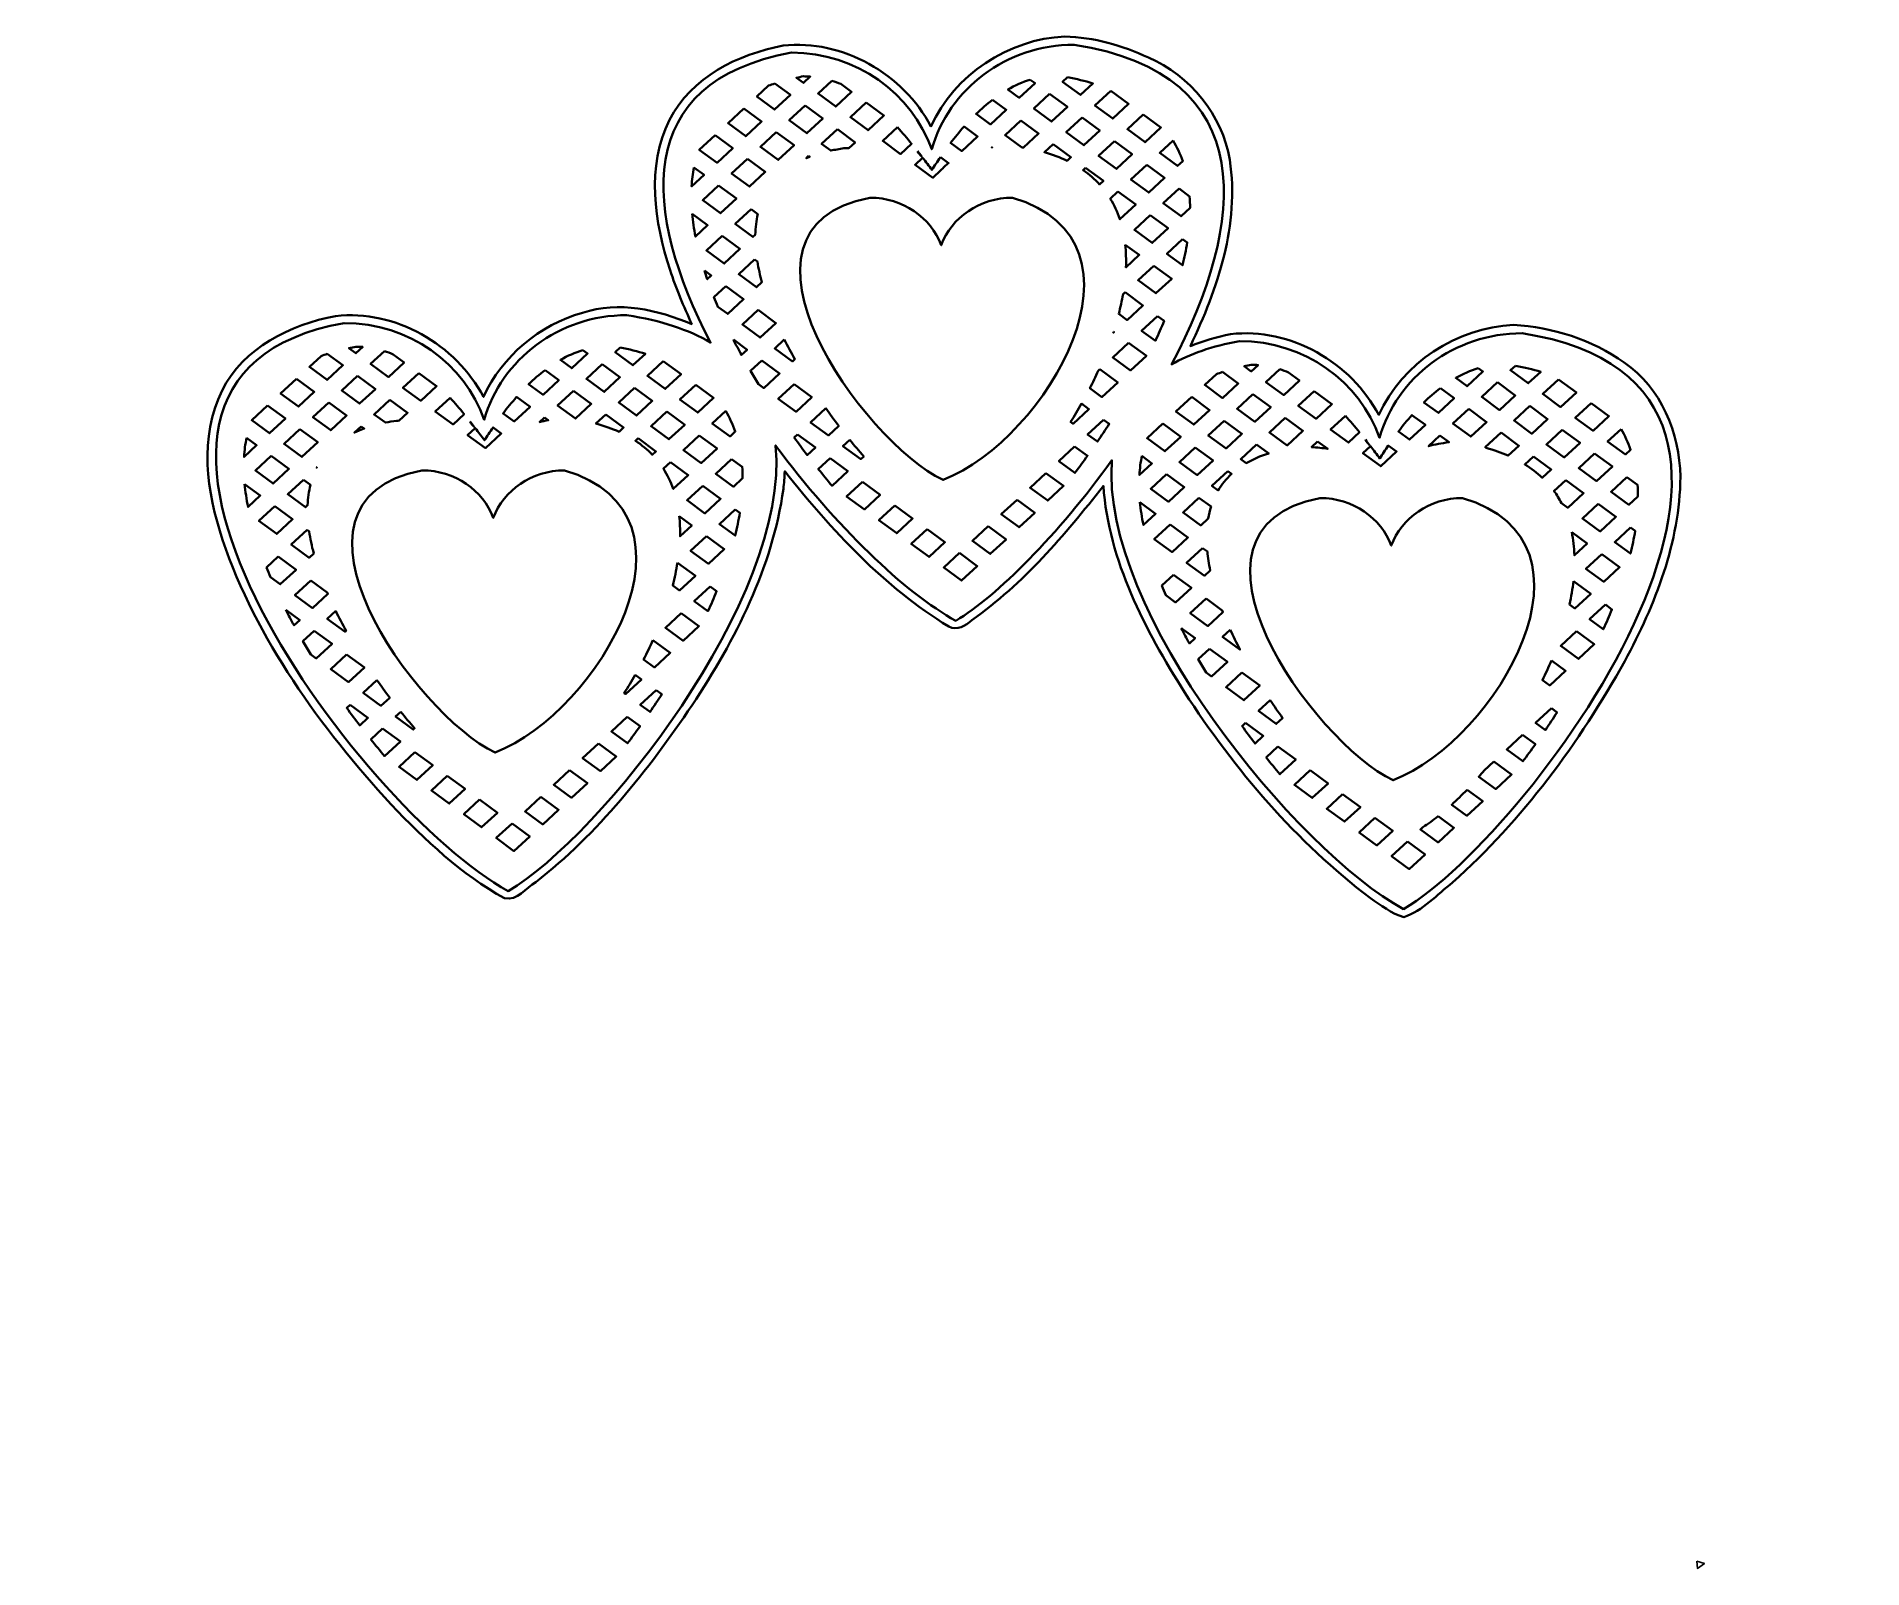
# Model space of a CAD drawing. Header units: centimetres. Extents: x -17 to 17.2, y -20.4 to 8.2.
import ezdxf

# ---------------------------------------------------------------- set-up
doc = ezdxf.new("R2010")
doc.units = ezdxf.units.CM
doc.header["$MEASUREMENT"] = 0
doc.layers.add('Layer 1', color=7, linetype='Continuous')

msp = doc.modelspace()

# ---------------------------------------------------------------- linework, layer by layer
at = {"layer": 'Layer 1', "color": 223, "lineweight": 35}
msp.add_open_spline([(2.25973, 8.22848), (1.20296, 8.18136), (0.19521, 7.51166), (-0.24224, 6.54755), (-0.24224, 6.54755), (-0.76053, 7.5287), (-1.89232, 8.18173), (-3.00526, 8.05842), (-3.00526, 8.05842), (-3.84951, 7.89663), (-4.72337, 7.47033), (-5.12628, 6.67157), (-5.12628, 6.67157), (-5.56369, 5.79519), (-5.41113, 4.76048), (-5.11709, 3.86421), (-5.11709, 3.86421), (-5.00451, 3.51838), (-4.86036, 3.18416), (-4.71039, 2.8533), (-4.71039, 2.8533), (-5.34798, 3.12085), (-6.07438, 3.29069), (-6.75169, 3.06703), (-6.75169, 3.06703), (-7.55289, 2.83544), (-8.25783, 2.25845), (-8.60225, 1.49401), (-8.60225, 1.49401), (-9.12096, 2.47434), (-10.25191, 3.12859), (-11.36624, 3.00479), (-11.36624, 3.00479), (-12.21305, 2.84307), (-13.08969, 2.41476), (-13.48877, 1.61225), (-13.48877, 1.61225), (-13.92329, 0.74109), (-13.77365, -0.28618), (-13.47949, -1.17607), (-13.47949, -1.17607), (-12.84261, -3.04739), (-11.6535, -4.67711), (-10.32874, -6.12297), (-10.32874, -6.12297), (-9.69805, -6.78966), (-9.01623, -7.42916), (-8.2095, -7.8772), (-8.2095, -7.8772), (-7.96805, -7.93017), (-7.8155, -7.6806), (-7.62659, -7.57789), (-7.62659, -7.57789), (-6.46294, -6.66657), (-5.53074, -5.48744), (-4.70412, -4.26833), (-4.70412, -4.26833), (-3.89658, -3.04339), (-3.2052, -1.69704), (-2.99969, -0.22743), (-2.99969, -0.22743), (-2.98722, -0.11754), (-2.97915, -0.00717), (-2.97406, 0.1033), (-2.97406, 0.1033), (-2.09623, -0.99863), (-1.12056, -2.06048), (0.08932, -2.79885), (0.08932, -2.79885), (0.24394, -2.88333), (0.40703, -2.78348), (0.52175, -2.67896), (0.52175, -2.67896), (1.48682, -1.99997), (2.25484, -1.09249), (2.97907, -0.17121), (2.97907, -0.17121), (3.07944, -1.57489), (3.75855, -2.85372), (4.49442, -4.024), (4.49442, -4.024), (5.43906, -5.48034), (6.58416, -6.8219), (7.96812, -7.87307), (7.96812, -7.87307), (8.16429, -8.00653), (8.36113, -8.16595), (8.59154, -8.2286), (8.59154, -8.2286), (8.95187, -8.10868), (9.21359, -7.81007), (9.50574, -7.58145), (9.50574, -7.58145), (10.81152, -6.41277), (11.87194, -4.97755), (12.72152, -3.44543), (12.72152, -3.44543), (13.29082, -2.38618), (13.75418, -1.21977), (13.76084, -0.00089), (13.76084, -0.00089), (13.75237, 0.81758), (13.40345, 1.66353), (12.7116, 2.13479), (12.7116, 2.13479), (12.11363, 2.56301), (11.37573, 2.79733), (10.64209, 2.83879), (10.64209, 2.83879), (9.58213, 2.79202), (8.56442, 2.12783), (8.12769, 1.155), (8.12769, 1.155), (7.60943, 2.13797), (6.47276, 2.79362), (5.35783, 2.66561), (5.35783, 2.66561), (5.10188, 2.61097), (4.84803, 2.54097), (4.60459, 2.44402), (4.60459, 2.44402), (5.11835, 3.51685), (5.52535, 4.71604), (5.34129, 5.92081), (5.34129, 5.92081), (5.19837, 6.76329), (4.60492, 7.50288), (3.82077, 7.83326), (3.82077, 7.83326), (3.33467, 8.06246), (2.79973, 8.21359), (2.25973, 8.22848)], degree=3, knots=[0, 0, 0, 0, 0.02941176, 0.02941176, 0.02941176, 0.02941176, 0.05882353, 0.05882353, 0.05882353, 0.05882353, 0.08823529, 0.08823529, 0.08823529, 0.08823529, 0.11764706, 0.11764706, 0.11764706, 0.11764706, 0.14705882, 0.14705882, 0.14705882, 0.14705882, 0.17647059, 0.17647059, 0.17647059, 0.17647059, 0.20588235, 0.20588235, 0.20588235, 0.20588235, 0.23529412, 0.23529412, 0.23529412, 0.23529412, 0.26470588, 0.26470588, 0.26470588, 0.26470588, 0.29411765, 0.29411765, 0.29411765, 0.29411765, 0.32352941, 0.32352941, 0.32352941, 0.32352941, 0.35294118, 0.35294118, 0.35294118, 0.35294118, 0.38235294, 0.38235294, 0.38235294, 0.38235294, 0.41176471, 0.41176471, 0.41176471, 0.41176471, 0.44117647, 0.44117647, 0.44117647, 0.44117647, 0.47058824, 0.47058824, 0.47058824, 0.47058824, 0.5, 0.5, 0.5, 0.5, 0.52941176, 0.52941176, 0.52941176, 0.52941176, 0.55882353, 0.55882353, 0.55882353, 0.55882353, 0.58823529, 0.58823529, 0.58823529, 0.58823529, 0.61764706, 0.61764706, 0.61764706, 0.61764706, 0.64705882, 0.64705882, 0.64705882, 0.64705882, 0.67647059, 0.67647059, 0.67647059, 0.67647059, 0.70588235, 0.70588235, 0.70588235, 0.70588235, 0.73529412, 0.73529412, 0.73529412, 0.73529412, 0.76470588, 0.76470588, 0.76470588, 0.76470588, 0.79411765, 0.79411765, 0.79411765, 0.79411765, 0.82352941, 0.82352941, 0.82352941, 0.82352941, 0.85294118, 0.85294118, 0.85294118, 0.85294118, 0.88235294, 0.88235294, 0.88235294, 0.88235294, 0.91176471, 0.91176471, 0.91176471, 0.91176471, 0.94117647, 0.94117647, 0.94117647, 0.94117647, 1, 1, 1, 1], dxfattribs=at)
at = {"layer": 'Layer 1', "color": 230, "lineweight": 35}
for points, knots in [([(2.43577, 8.07412), (1.16435, 8.07412), (0.09279, 7.24604), (-0.22846, 6.12013), (-0.22846, 6.12013), (-0.59788, 7.17011), (-1.63063, 7.9266), (-2.84586, 7.9266), (-2.84586, 7.9266), (-5.83558, 7.38881), (-5.63294, 4.94336), (-4.36128, 2.50961), (-4.36128, 2.50961), (-4.76566, 2.74558), (-5.28116, 2.9208), (-5.92512, 3.02084), (-5.92512, 3.02084), (-7.19654, 3.02084), (-8.2681, 2.19276), (-8.58935, 1.06685), (-8.58935, 1.06685), (-8.95877, 2.11683), (-9.99153, 2.87332), (-11.20675, 2.87332), (-11.20675, 2.87332), (-16.95517, 1.83929), (-10.90168, -6.24759), (-8.13972, -7.74253), (-8.13972, -7.74253), (-6.42835, -6.72983), (-2.87454, -2.29445), (-3.14436, 0.58513), (-3.14436, 0.58513), (-2.03758, -0.91077), (-0.71782, -2.181), (0.22117, -2.68925), (0.22117, -2.68925), (0.99252, -2.23281), (2.13806, -1.08082), (3.13921, 0.31041), (3.13921, 0.31041), (2.90375, -2.50737), (6.60067, -7.00383), (8.59005, -8.08061), (8.59005, -8.08061), (11.01989, -6.64276), (17.16408, 1.69485), (10.80465, 2.68276), (10.80465, 2.68276), (9.53323, 2.68276), (8.46167, 1.85468), (8.14043, 0.72877), (8.14043, 0.72877), (7.77101, 1.77875), (6.73825, 2.53524), (5.52303, 2.53524), (5.52303, 2.53524), (5.01004, 2.44296), (4.59131, 2.29438), (4.25557, 2.09946), (4.25557, 2.09946), (5.64481, 4.73203), (5.95376, 7.52761), (2.43577, 8.07412)], [0, 0, 0, 0, 0.05882353, 0.05882353, 0.05882353, 0.05882353, 0.11764706, 0.11764706, 0.11764706, 0.11764706, 0.17647059, 0.17647059, 0.17647059, 0.17647059, 0.23529412, 0.23529412, 0.23529412, 0.23529412, 0.29411765, 0.29411765, 0.29411765, 0.29411765, 0.35294118, 0.35294118, 0.35294118, 0.35294118, 0.41176471, 0.41176471, 0.41176471, 0.41176471, 0.47058824, 0.47058824, 0.47058824, 0.47058824, 0.52941176, 0.52941176, 0.52941176, 0.52941176, 0.58823529, 0.58823529, 0.58823529, 0.58823529, 0.64705882, 0.64705882, 0.64705882, 0.64705882, 0.70588235, 0.70588235, 0.70588235, 0.70588235, 0.76470588, 0.76470588, 0.76470588, 0.76470588, 0.82352941, 0.82352941, 0.82352941, 0.82352941, 0.88235294, 0.88235294, 0.88235294, 0.88235294, 1, 1, 1, 1]), ([(-3.16033, 7.35056), (-3.16033, 7.35056), (-2.86821, 7.13727), (-2.86821, 7.13727), (-2.86821, 7.13727), (-2.86821, 7.13727), (-3.16353, 6.86352), (-3.16353, 6.86352), (-3.16353, 6.86352), (-3.16353, 6.86352), (-3.49556, 7.10728), (-3.49556, 7.10728), (-3.49556, 7.10728), (-3.49556, 7.10728), (-3.27633, 7.30993), (-3.27633, 7.30993), (-3.27633, 7.30993), (-3.23848, 7.3239), (-3.19986, 7.33759), (-3.16033, 7.35056)], [0, 0, 0, 0, 0.16666667, 0.16666667, 0.16666667, 0.16666667, 0.33333333, 0.33333333, 0.33333333, 0.33333333, 0.5, 0.5, 0.5, 0.5, 0.66666667, 0.66666667, 0.66666667, 0.66666667, 1, 1, 1, 1]), ([(-2.62557, 7.48454), (-2.58254, 7.48454), (-2.53985, 7.48277), (-2.49787, 7.4797), (-2.49787, 7.4797), (-2.49787, 7.4797), (-2.62557, 7.36169), (-2.62557, 7.36169), (-2.62557, 7.36169), (-2.62557, 7.36169), (-2.757, 7.45794), (-2.757, 7.45794), (-2.757, 7.45794), (-2.7139, 7.46716), (-2.67029, 7.47632), (-2.62557, 7.48454)], [0, 0, 0, 0, 0.2, 0.2, 0.2, 0.2, 0.4, 0.4, 0.4, 0.4, 0.6, 0.6, 0.6, 0.6, 1, 1, 1, 1]), ([(-2.094, 7.40183), (-2.03812, 7.38419), (-1.98294, 7.36445), (-1.92905, 7.34186), (-1.92905, 7.34186), (-1.92905, 7.34186), (-1.72526, 7.19193), (-1.72526, 7.19193), (-1.72526, 7.19193), (-1.72526, 7.19193), (-2.02004, 6.91818), (-2.02004, 6.91818), (-2.02004, 6.91818), (-2.02004, 6.91818), (-2.3526, 7.16194), (-2.3526, 7.16194), (-2.3526, 7.16194), (-2.3526, 7.16194), (-2.094, 7.40183), (-2.094, 7.40183)], [0, 0, 0, 0, 0.16666667, 0.16666667, 0.16666667, 0.16666667, 0.33333333, 0.33333333, 0.33333333, 0.33333333, 0.5, 0.5, 0.5, 0.5, 0.66666667, 0.66666667, 0.66666667, 0.66666667, 1, 1, 1, 1]), ([(1.61474, 7.42166), (1.61474, 7.42166), (1.70307, 7.35685), (1.70307, 7.35685), (1.70307, 7.35685), (1.70307, 7.35685), (1.40722, 7.0831), (1.40722, 7.0831), (1.40722, 7.0831), (1.40722, 7.0831), (1.19598, 7.23835), (1.19598, 7.23835), (1.19598, 7.23835), (1.32868, 7.31406), (1.46837, 7.37661), (1.61474, 7.42166)], [0, 0, 0, 0, 0.2, 0.2, 0.2, 0.2, 0.4, 0.4, 0.4, 0.4, 0.6, 0.6, 0.6, 0.6, 1, 1, 1, 1]), ([(2.31179, 7.46809), (2.47929, 7.43578), (2.63643, 7.39751), (2.78323, 7.35298), (2.78323, 7.35298), (2.78323, 7.35298), (2.5507, 7.13823), (2.5507, 7.13823), (2.5507, 7.13823), (2.5507, 7.13823), (2.21814, 7.38151), (2.21814, 7.38151), (2.21814, 7.38151), (2.21814, 7.38151), (2.31179, 7.46809), (2.31179, 7.46809)], [0, 0, 0, 0, 0.2, 0.2, 0.2, 0.2, 0.4, 0.4, 0.4, 0.4, 0.6, 0.6, 0.6, 0.6, 1, 1, 1, 1]), ([(3.11792, 7.21272), (3.11792, 7.21272), (3.45048, 6.96896), (3.45048, 6.96896), (3.45048, 6.96896), (3.45048, 6.96896), (3.15463, 6.69569), (3.15463, 6.69569), (3.15463, 6.69569), (3.15463, 6.69569), (2.82207, 6.93897), (2.82207, 6.93897), (2.82207, 6.93897), (2.82207, 6.93897), (3.11792, 7.21272), (3.11792, 7.21272)], [0, 0, 0, 0, 0.2, 0.2, 0.2, 0.2, 0.4, 0.4, 0.4, 0.4, 0.6, 0.6, 0.6, 0.6, 1, 1, 1, 1]), ([(-3.73766, 6.88286), (-3.73766, 6.88286), (-3.40563, 6.63958), (-3.40563, 6.63958), (-3.40563, 6.63958), (-3.40563, 6.63958), (-3.70148, 6.36583), (-3.70148, 6.36583), (-3.70148, 6.36583), (-3.70148, 6.36583), (-4.03351, 6.60911), (-4.03351, 6.60911), (-4.03351, 6.60911), (-4.03351, 6.60911), (-3.73766, 6.88286), (-3.73766, 6.88286)], [0, 0, 0, 0, 0.2, 0.2, 0.2, 0.2, 0.4, 0.4, 0.4, 0.4, 0.6, 0.6, 0.6, 0.6, 1, 1, 1, 1]), ([(-2.59524, 6.93752), (-2.59524, 6.93752), (-2.26321, 6.69376), (-2.26321, 6.69376), (-2.26321, 6.69376), (-2.26321, 6.69376), (-2.55906, 6.42001), (-2.55906, 6.42001), (-2.55906, 6.42001), (-2.55906, 6.42001), (-2.89109, 6.66377), (-2.89109, 6.66377), (-2.89109, 6.66377), (-2.89109, 6.66377), (-2.59524, 6.93752), (-2.59524, 6.93752)], [0, 0, 0, 0, 0.2, 0.2, 0.2, 0.2, 0.4, 0.4, 0.4, 0.4, 0.6, 0.6, 0.6, 0.6, 1, 1, 1, 1]), ([(-1.45175, 6.99217), (-1.45175, 6.99217), (-1.12025, 6.74937), (-1.12025, 6.74937), (-1.12025, 6.74937), (-1.12025, 6.74937), (-1.4161, 6.47513), (-1.4161, 6.47513), (-1.4161, 6.47513), (-1.4161, 6.47513), (-1.7476, 6.71841), (-1.7476, 6.71841), (-1.7476, 6.71841), (-1.7476, 6.71841), (-1.45175, 6.99217), (-1.45175, 6.99217)], [0, 0, 0, 0, 0.2, 0.2, 0.2, 0.2, 0.4, 0.4, 0.4, 0.4, 0.6, 0.6, 0.6, 0.6, 1, 1, 1, 1]), ([(0.90811, 7.04731), (0.90811, 7.04731), (1.16458, 6.85868), (1.16458, 6.85868), (1.16458, 6.85868), (1.16458, 6.85868), (0.87033, 6.58541), (0.87033, 6.58541), (0.87033, 6.58541), (0.87033, 6.58541), (0.60162, 6.78226), (0.60162, 6.78226), (0.60162, 6.78226), (0.69822, 6.87595), (0.80036, 6.96547), (0.90811, 7.04731)], [0, 0, 0, 0, 0.2, 0.2, 0.2, 0.2, 0.4, 0.4, 0.4, 0.4, 0.6, 0.6, 0.6, 0.6, 1, 1, 1, 1]), ([(1.9755, 7.1571), (1.9755, 7.1571), (2.30806, 6.91334), (2.30806, 6.91334), (2.30806, 6.91334), (2.30806, 6.91334), (2.01274, 6.63959), (2.01274, 6.63959), (2.01274, 6.63959), (2.01274, 6.63959), (1.68071, 6.88335), (1.68071, 6.88335), (1.68071, 6.88335), (1.68071, 6.88335), (1.9755, 7.1571), (1.9755, 7.1571)], [0, 0, 0, 0, 0.2, 0.2, 0.2, 0.2, 0.4, 0.4, 0.4, 0.4, 0.6, 0.6, 0.6, 0.6, 1, 1, 1, 1]), ([(-1.99077, 6.494), (-1.99077, 6.494), (-1.65927, 6.25072), (-1.65927, 6.25072), (-1.65927, 6.25072), (-1.65927, 6.25072), (-1.7742, 6.14383), (-1.7742, 6.14383), (-1.7742, 6.14383), (-1.8055, 6.14273), (-1.83674, 6.1411), (-1.86838, 6.13899), (-1.86838, 6.13899), (-1.95457, 6.12698), (-2.03665, 6.11233), (-2.11527, 6.09546), (-2.11527, 6.09546), (-2.11527, 6.09546), (-2.28554, 6.22024), (-2.28554, 6.22024), (-2.28554, 6.22024), (-2.28554, 6.22024), (-1.99077, 6.494), (-1.99077, 6.494)], [0, 0, 0, 0, 0.14285714, 0.14285714, 0.14285714, 0.14285714, 0.28571429, 0.28571429, 0.28571429, 0.28571429, 0.42857143, 0.42857143, 0.42857143, 0.42857143, 0.57142857, 0.57142857, 0.57142857, 0.57142857, 0.71428571, 0.71428571, 0.71428571, 0.71428571, 1, 1, 1, 1]), ([(-0.86751, 6.53173), (-0.77601, 6.43148), (-0.68829, 6.32812), (-0.60359, 6.22412), (-0.60359, 6.22412), (-0.60359, 6.22412), (-0.81164, 6.03211), (-0.81164, 6.03211), (-0.81164, 6.03211), (-0.81164, 6.03211), (-1.1442, 6.27587), (-1.1442, 6.27587), (-1.1442, 6.27587), (-1.1442, 6.27587), (-0.86751, 6.53173), (-0.86751, 6.53173)], [0, 0, 0, 0, 0.2, 0.2, 0.2, 0.2, 0.4, 0.4, 0.4, 0.4, 0.6, 0.6, 0.6, 0.6, 1, 1, 1, 1]), ([(0.37601, 6.54527), (0.37601, 6.54527), (0.62769, 6.361), (0.62769, 6.361), (0.62769, 6.361), (0.62769, 6.361), (0.33184, 6.08725), (0.33184, 6.08725), (0.33184, 6.08725), (0.33184, 6.08725), (0.12485, 6.23864), (0.12485, 6.23864), (0.12485, 6.23864), (0.20226, 6.3405), (0.28631, 6.44383), (0.376, 6.54528), (0.376, 6.54528), (0.376, 6.54528), (0.37601, 6.54527), (0.37601, 6.54527)], [0, 0, 0, 0, 0.16666667, 0.16666667, 0.16666667, 0.16666667, 0.33333333, 0.33333333, 0.33333333, 0.33333333, 0.5, 0.5, 0.5, 0.5, 0.66666667, 0.66666667, 0.66666667, 0.66666667, 1, 1, 1, 1]), ([(1.43755, 6.65893), (1.43755, 6.65893), (1.77011, 6.41517), (1.77011, 6.41517), (1.77011, 6.41517), (1.77011, 6.41517), (1.48756, 6.15399), (1.48756, 6.15399), (1.48756, 6.15399), (1.47498, 6.15615), (1.4625, 6.15822), (1.44978, 6.16028), (1.44978, 6.16028), (1.44978, 6.16028), (1.14276, 6.38567), (1.14276, 6.38567), (1.14276, 6.38567), (1.14276, 6.38567), (1.43755, 6.65893), (1.43755, 6.65893)], [0, 0, 0, 0, 0.16666667, 0.16666667, 0.16666667, 0.16666667, 0.33333333, 0.33333333, 0.33333333, 0.33333333, 0.5, 0.5, 0.5, 0.5, 0.66666667, 0.66666667, 0.66666667, 0.66666667, 1, 1, 1, 1]), ([(2.5805, 6.71455), (2.5805, 6.71455), (2.91253, 6.47079), (2.91253, 6.47079), (2.91253, 6.47079), (2.91253, 6.47079), (2.61668, 6.19704), (2.61668, 6.19704), (2.61668, 6.19704), (2.61668, 6.19704), (2.28465, 6.4408), (2.28465, 6.4408), (2.28465, 6.4408), (2.28465, 6.4408), (2.5805, 6.71455), (2.5805, 6.71455)], [0, 0, 0, 0, 0.2, 0.2, 0.2, 0.2, 0.4, 0.4, 0.4, 0.4, 0.6, 0.6, 0.6, 0.6, 1, 1, 1, 1]), ([(3.72345, 6.7692), (3.72345, 6.7692), (4.05601, 6.52592), (4.05601, 6.52592), (4.05601, 6.52592), (4.05601, 6.52592), (3.76016, 6.25217), (3.76016, 6.25217), (3.76016, 6.25217), (3.76016, 6.25217), (3.4276, 6.49545), (3.4276, 6.49545), (3.4276, 6.49545), (3.4276, 6.49545), (3.72345, 6.7692), (3.72345, 6.7692)], [0, 0, 0, 0, 0.2, 0.2, 0.2, 0.2, 0.4, 0.4, 0.4, 0.4, 0.6, 0.6, 0.6, 0.6, 1, 1, 1, 1]), ([(-4.27667, 6.38469), (-4.27667, 6.38469), (-3.94411, 6.14093), (-3.94411, 6.14093), (-3.94411, 6.14093), (-3.94411, 6.14093), (-4.23943, 5.86766), (-4.23943, 5.86766), (-4.23943, 5.86766), (-4.23943, 5.86766), (-4.57146, 6.11094), (-4.57146, 6.11094), (-4.57146, 6.11094), (-4.57146, 6.11094), (-4.27667, 6.38469), (-4.27667, 6.38469)], [0, 0, 0, 0, 0.2, 0.2, 0.2, 0.2, 0.4, 0.4, 0.4, 0.4, 0.6, 0.6, 0.6, 0.6, 1, 1, 1, 1]), ([(-3.13319, 6.43935), (-3.13319, 6.43935), (-2.80063, 6.19607), (-2.80063, 6.19607), (-2.80063, 6.19607), (-2.80063, 6.19607), (-3.09595, 5.92232), (-3.09595, 5.92232), (-3.09595, 5.92232), (-3.09595, 5.92232), (-3.42851, 6.1656), (-3.42851, 6.1656), (-3.42851, 6.1656), (-3.42851, 6.1656), (-3.13319, 6.43935), (-3.13319, 6.43935)], [0, 0, 0, 0, 0.2, 0.2, 0.2, 0.2, 0.4, 0.4, 0.4, 0.4, 0.6, 0.6, 0.6, 0.6, 1, 1, 1, 1]), ([(0.8996, 6.16076), (0.8996, 6.16076), (0.90386, 6.15737), (0.90386, 6.15737), (0.90386, 6.15737), (0.90085, 6.15695), (0.89782, 6.15635), (0.89481, 6.15592), (0.89481, 6.15592), (0.89481, 6.15592), (0.8996, 6.16076), (0.8996, 6.16076)], [0, 0, 0, 0, 0.25, 0.25, 0.25, 0.25, 0.5, 0.5, 0.5, 0.5, 1, 1, 1, 1]), ([(2.04148, 6.21638), (2.04148, 6.21638), (2.37404, 5.97262), (2.37404, 5.97262), (2.37404, 5.97262), (2.37404, 5.97262), (2.30167, 5.90539), (2.30167, 5.90539), (2.30167, 5.90539), (2.17351, 5.96701), (2.03268, 6.02034), (1.87865, 6.065), (1.87865, 6.065), (1.87865, 6.065), (2.04148, 6.21638), (2.04148, 6.21638)], [0, 0, 0, 0, 0.2, 0.2, 0.2, 0.2, 0.4, 0.4, 0.4, 0.4, 0.6, 0.6, 0.6, 0.6, 1, 1, 1, 1]), ([(3.18497, 6.27103), (3.18497, 6.27103), (3.517, 6.02727), (3.517, 6.02727), (3.517, 6.02727), (3.517, 6.02727), (3.22222, 5.754), (3.22222, 5.754), (3.22222, 5.754), (3.22222, 5.754), (2.88913, 5.99728), (2.88913, 5.99728), (2.88913, 5.99728), (2.88913, 5.99728), (3.18497, 6.27103), (3.18497, 6.27103)], [0, 0, 0, 0, 0.2, 0.2, 0.2, 0.2, 0.4, 0.4, 0.4, 0.4, 0.6, 0.6, 0.6, 0.6, 1, 1, 1, 1]), ([(4.28322, 6.28409), (4.35585, 6.16186), (4.41474, 6.03287), (4.46147, 5.89813), (4.46147, 5.89813), (4.46147, 5.89813), (4.36463, 5.80865), (4.36463, 5.80865), (4.36463, 5.80865), (4.36463, 5.80865), (4.0326, 6.05241), (4.0326, 6.05241), (4.0326, 6.05241), (4.0326, 6.05241), (4.28322, 6.28409), (4.28322, 6.28409)], [0, 0, 0, 0, 0.2, 0.2, 0.2, 0.2, 0.4, 0.4, 0.4, 0.4, 0.6, 0.6, 0.6, 0.6, 1, 1, 1, 1]), ([(-3.67114, 5.94118), (-3.67114, 5.94118), (-3.33858, 5.6979), (-3.33858, 5.6979), (-3.33858, 5.6979), (-3.33858, 5.6979), (-3.63443, 5.42415), (-3.63443, 5.42415), (-3.63443, 5.42415), (-3.63443, 5.42415), (-3.96699, 5.66743), (-3.96699, 5.66743), (-3.96699, 5.66743), (-3.96699, 5.66743), (-3.67114, 5.94118), (-3.67114, 5.94118)], [0, 0, 0, 0, 0.2, 0.2, 0.2, 0.2, 0.4, 0.4, 0.4, 0.4, 0.6, 0.6, 0.6, 0.6, 1, 1, 1, 1]), ([(-2.52766, 5.99631), (-2.52766, 5.99631), (-2.50691, 5.98083), (-2.50691, 5.98083), (-2.50691, 5.98083), (-2.52929, 5.97223), (-2.55133, 5.96333), (-2.57289, 5.95423), (-2.57289, 5.95423), (-2.57289, 5.95423), (-2.52766, 5.99631), (-2.52766, 5.99631)], [0, 0, 0, 0, 0.25, 0.25, 0.25, 0.25, 0.5, 0.5, 0.5, 0.5, 1, 1, 1, 1]), ([(-0.06457, 5.97552), (-0.06457, 5.97552), (0.08814, 5.86379), (0.08814, 5.86379), (0.08814, 5.86379), (0.03591, 5.82354), (-0.01238, 5.7783), (-0.05606, 5.72788), (-0.05606, 5.72788), (-0.05606, 5.72788), (-0.20611, 5.58907), (-0.20611, 5.58907), (-0.20611, 5.58907), (-0.20611, 5.58907), (-0.53867, 5.83235), (-0.53867, 5.83235), (-0.53867, 5.83235), (-0.53867, 5.83235), (-0.39713, 5.96294), (-0.39713, 5.96294), (-0.39713, 5.96294), (-0.33794, 5.88614), (-0.27979, 5.80969), (-0.22367, 5.73562), (-0.22367, 5.73562), (-0.17561, 5.81065), (-0.12232, 5.89146), (-0.06457, 5.97552)], [0, 0, 0, 0, 0.125, 0.125, 0.125, 0.125, 0.25, 0.25, 0.25, 0.25, 0.375, 0.375, 0.375, 0.375, 0.5, 0.5, 0.5, 0.5, 0.625, 0.625, 0.625, 0.625, 0.75, 0.75, 0.75, 0.75, 1, 1, 1, 1]), ([(-0.49238, 6.08579), (-0.46559, 6.05177), (-0.43978, 6.01804), (-0.41363, 5.98422), (-0.41363, 5.98422), (-0.44586, 6.01139), (-0.47255, 6.04662), (-0.49238, 6.08579)], [0, 0, 0, 0, 0.33333333, 0.33333333, 0.33333333, 0.33333333, 1, 1, 1, 1]), ([(3.7905, 5.82752), (3.7905, 5.82752), (4.12253, 5.58472), (4.12253, 5.58472), (4.12253, 5.58472), (4.12253, 5.58472), (3.82668, 5.31048), (3.82668, 5.31048), (3.82668, 5.31048), (3.82668, 5.31048), (3.49465, 5.55376), (3.49465, 5.55376), (3.49465, 5.55376), (3.49465, 5.55376), (3.7905, 5.82752), (3.7905, 5.82752)], [0, 0, 0, 0, 0.2, 0.2, 0.2, 0.2, 0.4, 0.4, 0.4, 0.4, 0.6, 0.6, 0.6, 0.6, 1, 1, 1, 1]), ([(-4.6699, 5.7806), (-4.6699, 5.7806), (-4.48207, 5.64276), (-4.48207, 5.64276), (-4.48207, 5.64276), (-4.48207, 5.64276), (-4.71619, 5.42608), (-4.71619, 5.42608), (-4.71619, 5.42608), (-4.70877, 5.54783), (-4.69321, 5.66609), (-4.6699, 5.7806)], [0, 0, 0, 0, 0.25, 0.25, 0.25, 0.25, 0.5, 0.5, 0.5, 0.5, 1, 1, 1, 1]), ([(2.64701, 5.77286), (2.64701, 5.77286), (2.97957, 5.5291), (2.97957, 5.5291), (2.97957, 5.5291), (2.97957, 5.5291), (2.9088, 5.46381), (2.9088, 5.46381), (2.9088, 5.46381), (2.8199, 5.56087), (2.7178, 5.65043), (2.60178, 5.73127), (2.60178, 5.73127), (2.60178, 5.73127), (2.64701, 5.77286), (2.64701, 5.77286)], [0, 0, 0, 0, 0.2, 0.2, 0.2, 0.2, 0.4, 0.4, 0.4, 0.4, 0.6, 0.6, 0.6, 0.6, 1, 1, 1, 1]), ([(-4.20963, 5.44301), (-4.20963, 5.44301), (-3.8776, 5.19925), (-3.8776, 5.19925), (-3.8776, 5.19925), (-3.8776, 5.19925), (-4.17238, 4.92598), (-4.17238, 4.92598), (-4.17238, 4.92598), (-4.17238, 4.92598), (-4.50494, 5.16926), (-4.50494, 5.16926), (-4.50494, 5.16926), (-4.50494, 5.16926), (-4.20963, 5.44301), (-4.20963, 5.44301)], [0, 0, 0, 0, 0.2, 0.2, 0.2, 0.2, 0.4, 0.4, 0.4, 0.4, 0.6, 0.6, 0.6, 0.6, 1, 1, 1, 1]), ([(-1.38311, 5.21617), (-0.76629, 5.21617), (-0.24258, 4.84441), (-0.05073, 4.32769), (-0.05073, 4.32769), (0.14108, 4.84449), (0.66584, 5.21617), (1.28271, 5.21617), (1.28271, 5.21617), (4.06746, 4.39086), (1.93847, 0.71281), (-0.01668, -0.05863), (-0.01668, -0.05863), (-1.51988, 0.66887), (-4.36067, 4.63329), (-1.38311, 5.21617)], [0, 0, 0, 0, 0.2, 0.2, 0.2, 0.2, 0.4, 0.4, 0.4, 0.4, 0.6, 0.6, 0.6, 0.6, 1, 1, 1, 1]), ([(3.25148, 5.32935), (3.25148, 5.32935), (3.58404, 5.08607), (3.58404, 5.08607), (3.58404, 5.08607), (3.58404, 5.08607), (3.28872, 4.81329), (3.28872, 4.81329), (3.28872, 4.81329), (3.28872, 4.81329), (3.28659, 4.81474), (3.28659, 4.81474), (3.28659, 4.81474), (3.24156, 4.9495), (3.18298, 5.07781), (3.1094, 5.1978), (3.1094, 5.1978), (3.1094, 5.1978), (3.25148, 5.32935), (3.25148, 5.32935)], [0, 0, 0, 0, 0.16666667, 0.16666667, 0.16666667, 0.16666667, 0.33333333, 0.33333333, 0.33333333, 0.33333333, 0.5, 0.5, 0.5, 0.5, 0.66666667, 0.66666667, 0.66666667, 0.66666667, 1, 1, 1, 1]), ([(4.39443, 5.38497), (4.39443, 5.38497), (4.59131, 5.24036), (4.59131, 5.24036), (4.59131, 5.24036), (4.59637, 5.16932), (4.59957, 5.09761), (4.59982, 5.02465), (4.59982, 5.02465), (4.59982, 5.02465), (4.43061, 4.86794), (4.43061, 4.86794), (4.43061, 4.86794), (4.43061, 4.86794), (4.09858, 5.11122), (4.09858, 5.11122), (4.09858, 5.11122), (4.09858, 5.11122), (4.39443, 5.38497), (4.39443, 5.38497)], [0, 0, 0, 0, 0.16666667, 0.16666667, 0.16666667, 0.16666667, 0.33333333, 0.33333333, 0.33333333, 0.33333333, 0.5, 0.5, 0.5, 0.5, 0.66666667, 0.66666667, 0.66666667, 0.66666667, 1, 1, 1, 1]), ([(-4.70555, 4.91485), (-4.70555, 4.91485), (-4.41449, 4.70156), (-4.41449, 4.70156), (-4.41449, 4.70156), (-4.41449, 4.70156), (-4.64223, 4.49068), (-4.64223, 4.49068), (-4.64223, 4.49068), (-4.67065, 4.63471), (-4.69232, 4.77639), (-4.70555, 4.91485)], [0, 0, 0, 0, 0.25, 0.25, 0.25, 0.25, 0.5, 0.5, 0.5, 0.5, 1, 1, 1, 1]), ([(-3.6041, 4.99949), (-3.6041, 4.99949), (-3.47959, 4.90808), (-3.47959, 4.90808), (-3.47959, 4.90808), (-3.50678, 4.7861), (-3.5211, 4.65796), (-3.52375, 4.52454), (-3.52375, 4.52454), (-3.52375, 4.52454), (-3.56845, 4.48343), (-3.56845, 4.48343), (-3.56845, 4.48343), (-3.56845, 4.48343), (-3.89995, 4.72574), (-3.89995, 4.72574), (-3.89995, 4.72574), (-3.89995, 4.72574), (-3.6041, 4.99949), (-3.6041, 4.99949)], [0, 0, 0, 0, 0.16666667, 0.16666667, 0.16666667, 0.16666667, 0.33333333, 0.33333333, 0.33333333, 0.33333333, 0.5, 0.5, 0.5, 0.5, 0.66666667, 0.66666667, 0.66666667, 0.66666667, 1, 1, 1, 1]), ([(3.85648, 4.8868), (3.85648, 4.8868), (4.18851, 4.64352), (4.18851, 4.64352), (4.18851, 4.64352), (4.18851, 4.64352), (3.89373, 4.37025), (3.89373, 4.37025), (3.89373, 4.37025), (3.89373, 4.37025), (3.56117, 4.61353), (3.56117, 4.61353), (3.56117, 4.61353), (3.56117, 4.61353), (3.85648, 4.8868), (3.85648, 4.8868)], [0, 0, 0, 0, 0.2, 0.2, 0.2, 0.2, 0.4, 0.4, 0.4, 0.4, 0.6, 0.6, 0.6, 0.6, 1, 1, 1, 1]), ([(-4.14205, 4.5018), (-4.14205, 4.5018), (-3.81055, 4.259), (-3.81055, 4.259), (-3.81055, 4.259), (-3.81055, 4.259), (-4.10587, 3.98525), (-4.10587, 3.98525), (-4.10587, 3.98525), (-4.10587, 3.98525), (-4.43737, 4.22805), (-4.43737, 4.22805), (-4.43737, 4.22805), (-4.43737, 4.22805), (-4.14205, 4.5018), (-4.14205, 4.5018)], [0, 0, 0, 0, 0.2, 0.2, 0.2, 0.2, 0.4, 0.4, 0.4, 0.4, 0.6, 0.6, 0.6, 0.6, 1, 1, 1, 1]), ([(4.46094, 4.44328), (4.46094, 4.44328), (4.54714, 4.37992), (4.54714, 4.37992), (4.54714, 4.37992), (4.52486, 4.24015), (4.49557, 4.09833), (4.46041, 3.95478), (4.46041, 3.95478), (4.46041, 3.95478), (4.16563, 4.17001), (4.16563, 4.17001), (4.16563, 4.17001), (4.16563, 4.17001), (4.46094, 4.44328), (4.46094, 4.44328)], [0, 0, 0, 0, 0.2, 0.2, 0.2, 0.2, 0.4, 0.4, 0.4, 0.4, 0.6, 0.6, 0.6, 0.6, 1, 1, 1, 1]), ([(3.38823, 4.33784), (3.38823, 4.33784), (3.65056, 4.14534), (3.65056, 4.14534), (3.65056, 4.14534), (3.65056, 4.14534), (3.40154, 3.91463), (3.40154, 3.91463), (3.40154, 3.91463), (3.4071, 4.05928), (3.40286, 4.20093), (3.38824, 4.33783), (3.38824, 4.33783), (3.38824, 4.33783), (3.38823, 4.33784), (3.38823, 4.33784)], [0, 0, 0, 0, 0.2, 0.2, 0.2, 0.2, 0.4, 0.4, 0.4, 0.4, 0.6, 0.6, 0.6, 0.6, 1, 1, 1, 1]), ([(-4.47621, 3.85467), (-4.47621, 3.85467), (-4.34851, 3.76084), (-4.34851, 3.76084), (-4.34851, 3.76084), (-4.34851, 3.76084), (-4.42247, 3.69264), (-4.42247, 3.69264), (-4.42247, 3.69264), (-4.44133, 3.74686), (-4.45896, 3.80084), (-4.47621, 3.85467)], [0, 0, 0, 0, 0.25, 0.25, 0.25, 0.25, 0.5, 0.5, 0.5, 0.5, 1, 1, 1, 1]), ([(-3.53759, 4.05926), (-3.53759, 4.05926), (-3.48491, 4.02057), (-3.48491, 4.02057), (-3.48491, 4.02057), (-3.46409, 3.89481), (-3.43495, 3.76633), (-3.39924, 3.63558), (-3.39924, 3.63558), (-3.39924, 3.63558), (-3.50087, 3.54175), (-3.50087, 3.54175), (-3.50087, 3.54175), (-3.50087, 3.54175), (-3.83343, 3.78551), (-3.83343, 3.78551), (-3.83343, 3.78551), (-3.83343, 3.78551), (-3.53759, 4.05926), (-3.53759, 4.05926)], [0, 0, 0, 0, 0.16666667, 0.16666667, 0.16666667, 0.16666667, 0.33333333, 0.33333333, 0.33333333, 0.33333333, 0.5, 0.5, 0.5, 0.5, 0.66666667, 0.66666667, 0.66666667, 0.66666667, 1, 1, 1, 1]), ([(3.92299, 3.9456), (3.92299, 3.9456), (4.25608, 3.70184), (4.25608, 3.70184), (4.25608, 3.70184), (4.25608, 3.70184), (3.96023, 3.42906), (3.96023, 3.42906), (3.96023, 3.42906), (3.96023, 3.42906), (3.6282, 3.67186), (3.6282, 3.67186), (3.6282, 3.67186), (3.6282, 3.67186), (3.92299, 3.9456), (3.92299, 3.9456)], [0, 0, 0, 0, 0.2, 0.2, 0.2, 0.2, 0.4, 0.4, 0.4, 0.4, 0.6, 0.6, 0.6, 0.6, 1, 1, 1, 1]), ([(-4.07607, 3.56109), (-4.07607, 3.56109), (-3.74404, 3.31733), (-3.74404, 3.31733), (-3.74404, 3.31733), (-3.74404, 3.31733), (-4.03882, 3.04358), (-4.03882, 3.04358), (-4.03882, 3.04358), (-4.03882, 3.04358), (-4.2224, 3.17852), (-4.2224, 3.17852), (-4.2224, 3.17852), (-4.24786, 3.23814), (-4.27257, 3.29763), (-4.29636, 3.35699), (-4.29636, 3.35699), (-4.29636, 3.35699), (-4.07607, 3.56109), (-4.07607, 3.56109)], [0, 0, 0, 0, 0.16666667, 0.16666667, 0.16666667, 0.16666667, 0.33333333, 0.33333333, 0.33333333, 0.33333333, 0.5, 0.5, 0.5, 0.5, 0.66666667, 0.66666667, 0.66666667, 0.66666667, 1, 1, 1, 1]), ([(3.38504, 3.44743), (3.38504, 3.44743), (3.7176, 3.20367), (3.7176, 3.20367), (3.7176, 3.20367), (3.7176, 3.20367), (3.42175, 2.92992), (3.42175, 2.92992), (3.42175, 2.92992), (3.42175, 2.92992), (3.26691, 3.0431), (3.26691, 3.0431), (3.26691, 3.0431), (3.29869, 3.16708), (3.32561, 3.29034), (3.34673, 3.41213), (3.34673, 3.41213), (3.34673, 3.41213), (3.38504, 3.44743), (3.38504, 3.44743)], [0, 0, 0, 0, 0.16666667, 0.16666667, 0.16666667, 0.16666667, 0.33333333, 0.33333333, 0.33333333, 0.33333333, 0.5, 0.5, 0.5, 0.5, 0.66666667, 0.66666667, 0.66666667, 0.66666667, 1, 1, 1, 1]), ([(-3.47054, 3.11757), (-3.47054, 3.11757), (-3.13851, 2.87381), (-3.13851, 2.87381), (-3.13851, 2.87381), (-3.13851, 2.87381), (-3.43436, 2.60054), (-3.43436, 2.60054), (-3.43436, 2.60054), (-3.43436, 2.60054), (-3.76639, 2.84382), (-3.76639, 2.84382), (-3.76639, 2.84382), (-3.76639, 2.84382), (-3.47054, 3.11757), (-3.47054, 3.11757)], [0, 0, 0, 0, 0.2, 0.2, 0.2, 0.2, 0.4, 0.4, 0.4, 0.4, 0.6, 0.6, 0.6, 0.6, 1, 1, 1, 1]), ([(3.99057, 3.00391), (3.99057, 3.00391), (4.11455, 2.91298), (4.11455, 2.91298), (4.11455, 2.91298), (4.06372, 2.78947), (4.00935, 2.66575), (3.95226, 2.54201), (3.95226, 2.54201), (3.95226, 2.54201), (3.69472, 2.73015), (3.69472, 2.73015), (3.69472, 2.73015), (3.69472, 2.73015), (3.99057, 3.00391), (3.99057, 3.00391)], [0, 0, 0, 0, 0.2, 0.2, 0.2, 0.2, 0.4, 0.4, 0.4, 0.4, 0.6, 0.6, 0.6, 0.6, 1, 1, 1, 1]), ([(-10.98646, 2.43126), (-10.94343, 2.43126), (-10.90074, 2.42949), (-10.85876, 2.42642), (-10.85876, 2.42642), (-10.85876, 2.42642), (-10.98646, 2.30841), (-10.98646, 2.30841), (-10.98646, 2.30841), (-10.98646, 2.30841), (-11.11789, 2.40466), (-11.11789, 2.40466), (-11.11789, 2.40466), (-11.07479, 2.41388), (-11.03119, 2.42304), (-10.98646, 2.43126)], [0, 0, 0, 0, 0.2, 0.2, 0.2, 0.2, 0.4, 0.4, 0.4, 0.4, 0.6, 0.6, 0.6, 0.6, 1, 1, 1, 1]), ([(-6.0491, 2.41481), (-5.8816, 2.3825), (-5.72446, 2.34423), (-5.57766, 2.2997), (-5.57766, 2.2997), (-5.57766, 2.2997), (-5.81019, 2.08495), (-5.81019, 2.08495), (-5.81019, 2.08495), (-5.81019, 2.08495), (-6.14275, 2.32823), (-6.14275, 2.32823), (-6.14275, 2.32823), (-6.14275, 2.32823), (-6.0491, 2.41481), (-6.0491, 2.41481)], [0, 0, 0, 0, 0.2, 0.2, 0.2, 0.2, 0.4, 0.4, 0.4, 0.4, 0.6, 0.6, 0.6, 0.6, 1, 1, 1, 1]), ([(-3.93453, 2.56426), (-3.93453, 2.56426), (-3.67699, 2.37563), (-3.67699, 2.37563), (-3.67699, 2.37563), (-3.67699, 2.37563), (-3.78288, 2.27745), (-3.78288, 2.27745), (-3.78288, 2.27745), (-3.83503, 2.37293), (-3.88574, 2.46863), (-3.93453, 2.56426)], [0, 0, 0, 0, 0.25, 0.25, 0.25, 0.25, 0.5, 0.5, 0.5, 0.5, 1, 1, 1, 1]), ([(-2.98207, 2.56668), (-2.92094, 2.44323), (-2.85556, 2.31977), (-2.78679, 2.19668), (-2.78679, 2.19668), (-2.78679, 2.19668), (-2.82883, 2.1575), (-2.82883, 2.1575), (-2.82883, 2.1575), (-2.82883, 2.1575), (-3.16139, 2.4003), (-3.16139, 2.4003), (-3.16139, 2.4003), (-3.16139, 2.4003), (-2.98207, 2.56668), (-2.98207, 2.56668)], [0, 0, 0, 0, 0.2, 0.2, 0.2, 0.2, 0.4, 0.4, 0.4, 0.4, 0.6, 0.6, 0.6, 0.6, 1, 1, 1, 1]), ([(3.45208, 2.50574), (3.45208, 2.50574), (3.78411, 2.26198), (3.78411, 2.26198), (3.78411, 2.26198), (3.78411, 2.26198), (3.48826, 1.9892), (3.48826, 1.9892), (3.48826, 1.9892), (3.48826, 1.9892), (3.15623, 2.232), (3.15623, 2.232), (3.15623, 2.232), (3.15623, 2.232), (3.45208, 2.50574), (3.45208, 2.50574)], [0, 0, 0, 0, 0.2, 0.2, 0.2, 0.2, 0.4, 0.4, 0.4, 0.4, 0.6, 0.6, 0.6, 0.6, 1, 1, 1, 1]), ([(3.17113, 2.71178), (3.17113, 2.71178), (3.17964, 2.70549), (3.17964, 2.70549), (3.17964, 2.70549), (3.17964, 2.70549), (3.16421, 2.69146), (3.16421, 2.69146), (3.16421, 2.69146), (3.16644, 2.69826), (3.16893, 2.70498), (3.17113, 2.71177), (3.17113, 2.71177), (3.17113, 2.71177), (3.17113, 2.71178), (3.17113, 2.71178)], [0, 0, 0, 0, 0.2, 0.2, 0.2, 0.2, 0.4, 0.4, 0.4, 0.4, 0.6, 0.6, 0.6, 0.6, 1, 1, 1, 1]), ([(-11.52122, 2.29728), (-11.52122, 2.29728), (-11.2291, 2.08399), (-11.2291, 2.08399), (-11.2291, 2.08399), (-11.2291, 2.08399), (-11.52441, 1.81024), (-11.52441, 1.81024), (-11.52441, 1.81024), (-11.52441, 1.81024), (-11.85644, 2.054), (-11.85644, 2.054), (-11.85644, 2.054), (-11.85644, 2.054), (-11.63721, 2.25665), (-11.63721, 2.25665), (-11.63721, 2.25665), (-11.59936, 2.27062), (-11.56074, 2.28431), (-11.52121, 2.29728), (-11.52121, 2.29728), (-11.52121, 2.29728), (-11.52122, 2.29728), (-11.52122, 2.29728)], [0, 0, 0, 0, 0.14285714, 0.14285714, 0.14285714, 0.14285714, 0.28571429, 0.28571429, 0.28571429, 0.28571429, 0.42857143, 0.42857143, 0.42857143, 0.42857143, 0.57142857, 0.57142857, 0.57142857, 0.57142857, 0.71428571, 0.71428571, 0.71428571, 0.71428571, 1, 1, 1, 1]), ([(-10.45489, 2.34855), (-10.39901, 2.33091), (-10.34383, 2.31117), (-10.28994, 2.28858), (-10.28994, 2.28858), (-10.28994, 2.28858), (-10.08615, 2.13865), (-10.08615, 2.13865), (-10.08615, 2.13865), (-10.08615, 2.13865), (-10.38093, 1.8649), (-10.38093, 1.8649), (-10.38093, 1.8649), (-10.38093, 1.8649), (-10.71349, 2.10866), (-10.71349, 2.10866), (-10.71349, 2.10866), (-10.71349, 2.10866), (-10.45489, 2.34855), (-10.45489, 2.34855)], [0, 0, 0, 0, 0.16666667, 0.16666667, 0.16666667, 0.16666667, 0.33333333, 0.33333333, 0.33333333, 0.33333333, 0.5, 0.5, 0.5, 0.5, 0.66666667, 0.66666667, 0.66666667, 0.66666667, 1, 1, 1, 1]), ([(-6.74615, 2.36838), (-6.74615, 2.36838), (-6.65782, 2.30357), (-6.65782, 2.30357), (-6.65782, 2.30357), (-6.65782, 2.30357), (-6.95367, 2.02982), (-6.95367, 2.02982), (-6.95367, 2.02982), (-6.95367, 2.02982), (-7.16491, 2.18507), (-7.16491, 2.18507), (-7.16491, 2.18507), (-7.03222, 2.26078), (-6.89252, 2.32333), (-6.74615, 2.36838)], [0, 0, 0, 0, 0.2, 0.2, 0.2, 0.2, 0.4, 0.4, 0.4, 0.4, 0.6, 0.6, 0.6, 0.6, 1, 1, 1, 1]), ([(-6.38539, 2.10382), (-6.38539, 2.10382), (-6.05283, 1.86006), (-6.05283, 1.86006), (-6.05283, 1.86006), (-6.05283, 1.86006), (-6.34815, 1.58631), (-6.34815, 1.58631), (-6.34815, 1.58631), (-6.34815, 1.58631), (-6.68018, 1.83007), (-6.68018, 1.83007), (-6.68018, 1.83007), (-6.68018, 1.83007), (-6.38539, 2.10382), (-6.38539, 2.10382)], [0, 0, 0, 0, 0.2, 0.2, 0.2, 0.2, 0.4, 0.4, 0.4, 0.4, 0.6, 0.6, 0.6, 0.6, 1, 1, 1, 1]), ([(-5.24297, 2.15944), (-5.24297, 2.15944), (-4.91041, 1.91568), (-4.91041, 1.91568), (-4.91041, 1.91568), (-4.91041, 1.91568), (-5.20626, 1.64241), (-5.20626, 1.64241), (-5.20626, 1.64241), (-5.20626, 1.64241), (-5.53882, 1.88569), (-5.53882, 1.88569), (-5.53882, 1.88569), (-5.53882, 1.88569), (-5.24297, 2.15944), (-5.24297, 2.15944)], [0, 0, 0, 0, 0.2, 0.2, 0.2, 0.2, 0.4, 0.4, 0.4, 0.4, 0.6, 0.6, 0.6, 0.6, 1, 1, 1, 1]), ([(-3.40403, 2.17588), (-3.40403, 2.17588), (-3.07147, 1.93212), (-3.07147, 1.93212), (-3.07147, 1.93212), (-3.07147, 1.93212), (-3.36785, 1.65934), (-3.36785, 1.65934), (-3.36785, 1.65934), (-3.36785, 1.65934), (-3.46629, 1.73141), (-3.46629, 1.73141), (-3.46629, 1.73141), (-3.5169, 1.81415), (-3.56679, 1.89721), (-3.61528, 1.9805), (-3.61528, 1.9805), (-3.61528, 1.9805), (-3.40403, 2.17588), (-3.40403, 2.17588)], [0, 0, 0, 0, 0.16666667, 0.16666667, 0.16666667, 0.16666667, 0.33333333, 0.33333333, 0.33333333, 0.33333333, 0.5, 0.5, 0.5, 0.5, 0.66666667, 0.66666667, 0.66666667, 0.66666667, 1, 1, 1, 1]), ([(5.74331, 2.09318), (5.78635, 2.09318), (5.82903, 2.09141), (5.87101, 2.08834), (5.87101, 2.08834), (5.87101, 2.08834), (5.74331, 1.97033), (5.74331, 1.97033), (5.74331, 1.97033), (5.74331, 1.97033), (5.61188, 2.06658), (5.61188, 2.06658), (5.61188, 2.06658), (5.65498, 2.0758), (5.69859, 2.08496), (5.74331, 2.09318)], [0, 0, 0, 0, 0.2, 0.2, 0.2, 0.2, 0.4, 0.4, 0.4, 0.4, 0.6, 0.6, 0.6, 0.6, 1, 1, 1, 1]), ([(10.68066, 2.07673), (10.84816, 2.04442), (11.0053, 2.00615), (11.1521, 1.96162), (11.1521, 1.96162), (11.1521, 1.96162), (10.91957, 1.74687), (10.91957, 1.74687), (10.91957, 1.74687), (10.91957, 1.74687), (10.58701, 1.99015), (10.58701, 1.99015), (10.58701, 1.99015), (10.58701, 1.99015), (10.68066, 2.07673), (10.68066, 2.07673)], [0, 0, 0, 0, 0.2, 0.2, 0.2, 0.2, 0.4, 0.4, 0.4, 0.4, 0.6, 0.6, 0.6, 0.6, 1, 1, 1, 1]), ([(-12.09855, 1.82958), (-12.09855, 1.82958), (-11.76652, 1.5863), (-11.76652, 1.5863), (-11.76652, 1.5863), (-11.76652, 1.5863), (-12.06237, 1.31255), (-12.06237, 1.31255), (-12.06237, 1.31255), (-12.06237, 1.31255), (-12.3944, 1.55583), (-12.3944, 1.55583), (-12.3944, 1.55583), (-12.3944, 1.55583), (-12.09855, 1.82958), (-12.09855, 1.82958)], [0, 0, 0, 0, 0.2, 0.2, 0.2, 0.2, 0.4, 0.4, 0.4, 0.4, 0.6, 0.6, 0.6, 0.6, 1, 1, 1, 1]), ([(-10.95613, 1.88424), (-10.95613, 1.88424), (-10.6241, 1.64048), (-10.6241, 1.64048), (-10.6241, 1.64048), (-10.6241, 1.64048), (-10.91995, 1.36673), (-10.91995, 1.36673), (-10.91995, 1.36673), (-10.91995, 1.36673), (-11.25198, 1.61049), (-11.25198, 1.61049), (-11.25198, 1.61049), (-11.25198, 1.61049), (-10.95613, 1.88424), (-10.95613, 1.88424)], [0, 0, 0, 0, 0.2, 0.2, 0.2, 0.2, 0.4, 0.4, 0.4, 0.4, 0.6, 0.6, 0.6, 0.6, 1, 1, 1, 1]), ([(-9.81265, 1.93889), (-9.81265, 1.93889), (-9.48115, 1.69609), (-9.48115, 1.69609), (-9.48115, 1.69609), (-9.48115, 1.69609), (-9.777, 1.42185), (-9.777, 1.42185), (-9.777, 1.42185), (-9.777, 1.42185), (-10.1085, 1.66513), (-10.1085, 1.66513), (-10.1085, 1.66513), (-10.1085, 1.66513), (-9.81265, 1.93889), (-9.81265, 1.93889)], [0, 0, 0, 0, 0.2, 0.2, 0.2, 0.2, 0.4, 0.4, 0.4, 0.4, 0.6, 0.6, 0.6, 0.6, 1, 1, 1, 1]), ([(-7.45278, 1.99403), (-7.45278, 1.99403), (-7.19631, 1.8054), (-7.19631, 1.8054), (-7.19631, 1.8054), (-7.19631, 1.8054), (-7.49056, 1.53213), (-7.49056, 1.53213), (-7.49056, 1.53213), (-7.49056, 1.53213), (-7.75927, 1.72898), (-7.75927, 1.72898), (-7.75927, 1.72898), (-7.66267, 1.82267), (-7.56053, 1.91219), (-7.45278, 1.99403)], [0, 0, 0, 0, 0.2, 0.2, 0.2, 0.2, 0.4, 0.4, 0.4, 0.4, 0.6, 0.6, 0.6, 0.6, 1, 1, 1, 1]), ([(-4.63744, 1.71592), (-4.63744, 1.71592), (-4.30488, 1.47264), (-4.30488, 1.47264), (-4.30488, 1.47264), (-4.30488, 1.47264), (-4.60073, 1.19889), (-4.60073, 1.19889), (-4.60073, 1.19889), (-4.60073, 1.19889), (-4.93329, 1.44217), (-4.93329, 1.44217), (-4.93329, 1.44217), (-4.93329, 1.44217), (-4.63744, 1.71592), (-4.63744, 1.71592)], [0, 0, 0, 0, 0.2, 0.2, 0.2, 0.2, 0.4, 0.4, 0.4, 0.4, 0.6, 0.6, 0.6, 0.6, 1, 1, 1, 1]), ([(-2.8001, 1.73334), (-2.8001, 1.73334), (-2.46807, 1.48958), (-2.46807, 1.48958), (-2.46807, 1.48958), (-2.46807, 1.48958), (-2.76285, 1.21631), (-2.76285, 1.21631), (-2.76285, 1.21631), (-2.76285, 1.21631), (-3.09541, 1.45959), (-3.09541, 1.45959), (-3.09541, 1.45959), (-3.09541, 1.45959), (-2.8001, 1.73334), (-2.8001, 1.73334)], [0, 0, 0, 0, 0.2, 0.2, 0.2, 0.2, 0.4, 0.4, 0.4, 0.4, 0.6, 0.6, 0.6, 0.6, 1, 1, 1, 1]), ([(2.91466, 2.00854), (2.91466, 2.00854), (3.24722, 1.76478), (3.24722, 1.76478), (3.24722, 1.76478), (3.24722, 1.76478), (2.95137, 1.49103), (2.95137, 1.49103), (2.95137, 1.49103), (2.95137, 1.49103), (2.72682, 1.65547), (2.72682, 1.65547), (2.72682, 1.65547), (2.78223, 1.76323), (2.83538, 1.87205), (2.88539, 1.98146), (2.88539, 1.98146), (2.88539, 1.98146), (2.91466, 2.00854), (2.91466, 2.00854)], [0, 0, 0, 0, 0.16666667, 0.16666667, 0.16666667, 0.16666667, 0.33333333, 0.33333333, 0.33333333, 0.33333333, 0.5, 0.5, 0.5, 0.5, 0.66666667, 0.66666667, 0.66666667, 0.66666667, 1, 1, 1, 1]), ([(5.20855, 1.9592), (5.20855, 1.9592), (5.50067, 1.74591), (5.50067, 1.74591), (5.50067, 1.74591), (5.50067, 1.74591), (5.20535, 1.47216), (5.20535, 1.47216), (5.20535, 1.47216), (5.20535, 1.47216), (4.87332, 1.71592), (4.87332, 1.71592), (4.87332, 1.71592), (4.87332, 1.71592), (5.09255, 1.91857), (5.09255, 1.91857), (5.09255, 1.91857), (5.1304, 1.93254), (5.16902, 1.94623), (5.20855, 1.9592)], [0, 0, 0, 0, 0.16666667, 0.16666667, 0.16666667, 0.16666667, 0.33333333, 0.33333333, 0.33333333, 0.33333333, 0.5, 0.5, 0.5, 0.5, 0.66666667, 0.66666667, 0.66666667, 0.66666667, 1, 1, 1, 1]), ([(6.27487, 2.01047), (6.33075, 1.99283), (6.38593, 1.97309), (6.43982, 1.9505), (6.43982, 1.9505), (6.43982, 1.9505), (6.64361, 1.80057), (6.64361, 1.80057), (6.64361, 1.80057), (6.64361, 1.80057), (6.34883, 1.52682), (6.34883, 1.52682), (6.34883, 1.52682), (6.34883, 1.52682), (6.01627, 1.77058), (6.01627, 1.77058), (6.01627, 1.77058), (6.01627, 1.77058), (6.27487, 2.01047), (6.27487, 2.01047)], [0, 0, 0, 0, 0.16666667, 0.16666667, 0.16666667, 0.16666667, 0.33333333, 0.33333333, 0.33333333, 0.33333333, 0.5, 0.5, 0.5, 0.5, 0.66666667, 0.66666667, 0.66666667, 0.66666667, 1, 1, 1, 1]), ([(9.98361, 2.0303), (9.98361, 2.0303), (10.07194, 1.96549), (10.07194, 1.96549), (10.07194, 1.96549), (10.07194, 1.96549), (9.77609, 1.69174), (9.77609, 1.69174), (9.77609, 1.69174), (9.77609, 1.69174), (9.56485, 1.84699), (9.56485, 1.84699), (9.56485, 1.84699), (9.69754, 1.9227), (9.83724, 1.98525), (9.98361, 2.0303)], [0, 0, 0, 0, 0.2, 0.2, 0.2, 0.2, 0.4, 0.4, 0.4, 0.4, 0.6, 0.6, 0.6, 0.6, 1, 1, 1, 1]), ([(10.34438, 1.76574), (10.34438, 1.76574), (10.67694, 1.52198), (10.67694, 1.52198), (10.67694, 1.52198), (10.67694, 1.52198), (10.38163, 1.24823), (10.38163, 1.24823), (10.38163, 1.24823), (10.38163, 1.24823), (10.0496, 1.49199), (10.0496, 1.49199), (10.0496, 1.49199), (10.0496, 1.49199), (10.34438, 1.76574), (10.34438, 1.76574)], [0, 0, 0, 0, 0.2, 0.2, 0.2, 0.2, 0.4, 0.4, 0.4, 0.4, 0.6, 0.6, 0.6, 0.6, 1, 1, 1, 1]), ([(11.4868, 1.82136), (11.4868, 1.82136), (11.81936, 1.5776), (11.81936, 1.5776), (11.81936, 1.5776), (11.81936, 1.5776), (11.52351, 1.30433), (11.52351, 1.30433), (11.52351, 1.30433), (11.52351, 1.30433), (11.19095, 1.54761), (11.19095, 1.54761), (11.19095, 1.54761), (11.19095, 1.54761), (11.4868, 1.82136), (11.4868, 1.82136)], [0, 0, 0, 0, 0.2, 0.2, 0.2, 0.2, 0.4, 0.4, 0.4, 0.4, 0.6, 0.6, 0.6, 0.6, 1, 1, 1, 1]), ([(-11.49408, 1.38607), (-11.49408, 1.38607), (-11.16152, 1.14279), (-11.16152, 1.14279), (-11.16152, 1.14279), (-11.16152, 1.14279), (-11.45684, 0.86904), (-11.45684, 0.86904), (-11.45684, 0.86904), (-11.45684, 0.86904), (-11.7894, 1.11232), (-11.7894, 1.11232), (-11.7894, 1.11232), (-11.7894, 1.11232), (-11.49408, 1.38607), (-11.49408, 1.38607)], [0, 0, 0, 0, 0.2, 0.2, 0.2, 0.2, 0.4, 0.4, 0.4, 0.4, 0.6, 0.6, 0.6, 0.6, 1, 1, 1, 1]), ([(-10.35166, 1.44072), (-10.35166, 1.44072), (-10.02016, 1.19744), (-10.02016, 1.19744), (-10.02016, 1.19744), (-10.02016, 1.19744), (-10.17926, 1.04944), (-10.17926, 1.04944), (-10.17926, 1.04944), (-10.19551, 1.04876), (-10.2119, 1.04811), (-10.22821, 1.04702), (-10.22821, 1.04702), (-10.29979, 1.03704), (-10.3683, 1.02505), (-10.43466, 1.01171), (-10.43466, 1.01171), (-10.43466, 1.01171), (-10.64644, 1.16697), (-10.64644, 1.16697), (-10.64644, 1.16697), (-10.64644, 1.16697), (-10.35166, 1.44072), (-10.35166, 1.44072)], [0, 0, 0, 0, 0.14285714, 0.14285714, 0.14285714, 0.14285714, 0.28571429, 0.28571429, 0.28571429, 0.28571429, 0.42857143, 0.42857143, 0.42857143, 0.42857143, 0.57142857, 0.57142857, 0.57142857, 0.57142857, 0.71428571, 0.71428571, 0.71428571, 0.71428571, 1, 1, 1, 1]), ([(-9.2284, 1.47845), (-9.1369, 1.3782), (-9.04918, 1.27484), (-8.96448, 1.17084), (-8.96448, 1.17084), (-8.96448, 1.17084), (-9.17253, 0.97883), (-9.17253, 0.97883), (-9.17253, 0.97883), (-9.17253, 0.97883), (-9.50509, 1.22259), (-9.50509, 1.22259), (-9.50509, 1.22259), (-9.50509, 1.22259), (-9.2284, 1.47845), (-9.2284, 1.47845)], [0, 0, 0, 0, 0.2, 0.2, 0.2, 0.2, 0.4, 0.4, 0.4, 0.4, 0.6, 0.6, 0.6, 0.6, 1, 1, 1, 1]), ([(-7.98488, 1.49199), (-7.98488, 1.49199), (-7.7332, 1.30772), (-7.7332, 1.30772), (-7.7332, 1.30772), (-7.7332, 1.30772), (-8.02905, 1.03397), (-8.02905, 1.03397), (-8.02905, 1.03397), (-8.02905, 1.03397), (-8.23604, 1.18536), (-8.23604, 1.18536), (-8.23604, 1.18536), (-8.15863, 1.28722), (-8.07458, 1.39055), (-7.98489, 1.492), (-7.98489, 1.492), (-7.98489, 1.492), (-7.98488, 1.49199), (-7.98488, 1.49199)], [0, 0, 0, 0, 0.16666667, 0.16666667, 0.16666667, 0.16666667, 0.33333333, 0.33333333, 0.33333333, 0.33333333, 0.5, 0.5, 0.5, 0.5, 0.66666667, 0.66666667, 0.66666667, 0.66666667, 1, 1, 1, 1]), ([(-6.92334, 1.60565), (-6.92334, 1.60565), (-6.59078, 1.36188), (-6.59078, 1.36188), (-6.59078, 1.36188), (-6.59078, 1.36188), (-6.8861, 1.08861), (-6.8861, 1.08861), (-6.8861, 1.08861), (-6.8861, 1.08861), (-7.21813, 1.33237), (-7.21813, 1.33237), (-7.21813, 1.33237), (-7.21813, 1.33237), (-6.92334, 1.60565), (-6.92334, 1.60565)], [0, 0, 0, 0, 0.2, 0.2, 0.2, 0.2, 0.4, 0.4, 0.4, 0.4, 0.6, 0.6, 0.6, 0.6, 1, 1, 1, 1]), ([(-5.78039, 1.66127), (-5.78039, 1.66127), (-5.44836, 1.41751), (-5.44836, 1.41751), (-5.44836, 1.41751), (-5.44836, 1.41751), (-5.74421, 1.14376), (-5.74421, 1.14376), (-5.74421, 1.14376), (-5.74421, 1.14376), (-6.07624, 1.38752), (-6.07624, 1.38752), (-6.07624, 1.38752), (-6.07624, 1.38752), (-5.78039, 1.66127), (-5.78039, 1.66127)], [0, 0, 0, 0, 0.2, 0.2, 0.2, 0.2, 0.4, 0.4, 0.4, 0.4, 0.6, 0.6, 0.6, 0.6, 1, 1, 1, 1]), ([(2.57146, 1.3672), (2.57146, 1.3672), (2.70874, 1.2666), (2.70874, 1.2666), (2.70874, 1.2666), (2.70874, 1.2666), (2.41342, 0.99285), (2.41342, 0.99285), (2.41342, 0.99285), (2.41342, 0.99285), (2.36766, 1.02622), (2.36766, 1.02622), (2.36766, 1.02622), (2.43789, 1.13802), (2.50612, 1.25161), (2.57145, 1.3672), (2.57145, 1.3672), (2.57145, 1.3672), (2.57146, 1.3672), (2.57146, 1.3672)], [0, 0, 0, 0, 0.16666667, 0.16666667, 0.16666667, 0.16666667, 0.33333333, 0.33333333, 0.33333333, 0.33333333, 0.5, 0.5, 0.5, 0.5, 0.66666667, 0.66666667, 0.66666667, 0.66666667, 1, 1, 1, 1]), ([(4.63122, 1.4915), (4.63122, 1.4915), (4.96325, 1.24822), (4.96325, 1.24822), (4.96325, 1.24822), (4.96325, 1.24822), (4.6674, 0.97447), (4.6674, 0.97447), (4.6674, 0.97447), (4.6674, 0.97447), (4.33537, 1.21775), (4.33537, 1.21775), (4.33537, 1.21775), (4.33537, 1.21775), (4.63122, 1.4915), (4.63122, 1.4915)], [0, 0, 0, 0, 0.2, 0.2, 0.2, 0.2, 0.4, 0.4, 0.4, 0.4, 0.6, 0.6, 0.6, 0.6, 1, 1, 1, 1]), ([(5.77364, 1.54616), (5.77364, 1.54616), (6.10567, 1.3024), (6.10567, 1.3024), (6.10567, 1.3024), (6.10567, 1.3024), (5.80982, 1.02865), (5.80982, 1.02865), (5.80982, 1.02865), (5.80982, 1.02865), (5.47779, 1.27241), (5.47779, 1.27241), (5.47779, 1.27241), (5.47779, 1.27241), (5.77364, 1.54616), (5.77364, 1.54616)], [0, 0, 0, 0, 0.2, 0.2, 0.2, 0.2, 0.4, 0.4, 0.4, 0.4, 0.6, 0.6, 0.6, 0.6, 1, 1, 1, 1]), ([(6.91712, 1.60081), (6.91712, 1.60081), (7.24862, 1.35801), (7.24862, 1.35801), (7.24862, 1.35801), (7.24862, 1.35801), (6.95277, 1.08377), (6.95277, 1.08377), (6.95277, 1.08377), (6.95277, 1.08377), (6.62127, 1.32705), (6.62127, 1.32705), (6.62127, 1.32705), (6.62127, 1.32705), (6.91712, 1.60081), (6.91712, 1.60081)], [0, 0, 0, 0, 0.2, 0.2, 0.2, 0.2, 0.4, 0.4, 0.4, 0.4, 0.6, 0.6, 0.6, 0.6, 1, 1, 1, 1]), ([(9.27698, 1.65595), (9.27698, 1.65595), (9.53345, 1.46732), (9.53345, 1.46732), (9.53345, 1.46732), (9.53345, 1.46732), (9.2392, 1.19405), (9.2392, 1.19405), (9.2392, 1.19405), (9.2392, 1.19405), (8.97049, 1.3909), (8.97049, 1.3909), (8.97049, 1.3909), (9.06709, 1.48459), (9.16923, 1.57411), (9.27698, 1.65595)], [0, 0, 0, 0, 0.2, 0.2, 0.2, 0.2, 0.4, 0.4, 0.4, 0.4, 0.6, 0.6, 0.6, 0.6, 1, 1, 1, 1]), ([(12.09232, 1.37784), (12.09232, 1.37784), (12.42489, 1.13456), (12.42489, 1.13456), (12.42489, 1.13456), (12.42489, 1.13456), (12.12904, 0.86081), (12.12904, 0.86081), (12.12904, 0.86081), (12.12904, 0.86081), (11.79648, 1.10409), (11.79648, 1.10409), (11.79648, 1.10409), (11.79648, 1.10409), (12.09232, 1.37784), (12.09232, 1.37784)], [0, 0, 0, 0, 0.2, 0.2, 0.2, 0.2, 0.4, 0.4, 0.4, 0.4, 0.6, 0.6, 0.6, 0.6, 1, 1, 1, 1]), ([(-12.63757, 1.33141), (-12.63757, 1.33141), (-12.30501, 1.08765), (-12.30501, 1.08765), (-12.30501, 1.08765), (-12.30501, 1.08765), (-12.60032, 0.81438), (-12.60032, 0.81438), (-12.60032, 0.81438), (-12.60032, 0.81438), (-12.93235, 1.05766), (-12.93235, 1.05766), (-12.93235, 1.05766), (-12.93235, 1.05766), (-12.63757, 1.33141), (-12.63757, 1.33141)], [0, 0, 0, 0, 0.2, 0.2, 0.2, 0.2, 0.4, 0.4, 0.4, 0.4, 0.6, 0.6, 0.6, 0.6, 1, 1, 1, 1]), ([(-8.85327, 1.03251), (-8.82648, 0.99849), (-8.80067, 0.96476), (-8.77452, 0.93094), (-8.77452, 0.93094), (-8.80675, 0.95811), (-8.83344, 0.99334), (-8.85327, 1.03251)], [0, 0, 0, 0, 0.33333333, 0.33333333, 0.33333333, 0.33333333, 1, 1, 1, 1]), ([(-7.4613, 1.10748), (-7.4613, 1.10748), (-7.39372, 1.05766), (-7.39372, 1.05766), (-7.39372, 1.05766), (-7.44831, 1.04728), (-7.50189, 1.03529), (-7.55441, 1.02139), (-7.55441, 1.02139), (-7.55441, 1.02139), (-7.4613, 1.10748), (-7.4613, 1.10748)], [0, 0, 0, 0, 0.25, 0.25, 0.25, 0.25, 0.5, 0.5, 0.5, 0.5, 1, 1, 1, 1]), ([(-6.31941, 1.1631), (-6.31941, 1.1631), (-5.98685, 0.91934), (-5.98685, 0.91934), (-5.98685, 0.91934), (-5.98685, 0.91934), (-6.07039, 0.84147), (-6.07039, 0.84147), (-6.07039, 0.84147), (-6.20149, 0.90073), (-6.34467, 0.95187), (-6.50192, 0.99382), (-6.50192, 0.99382), (-6.50192, 0.99382), (-6.31941, 1.1631), (-6.31941, 1.1631)], [0, 0, 0, 0, 0.2, 0.2, 0.2, 0.2, 0.4, 0.4, 0.4, 0.4, 0.6, 0.6, 0.6, 0.6, 1, 1, 1, 1]), ([(-5.17592, 1.21775), (-5.17592, 1.21775), (-4.84389, 0.97399), (-4.84389, 0.97399), (-4.84389, 0.97399), (-4.84389, 0.97399), (-5.13867, 0.70072), (-5.13867, 0.70072), (-5.13867, 0.70072), (-5.13867, 0.70072), (-5.47176, 0.944), (-5.47176, 0.944), (-5.47176, 0.944), (-5.47176, 0.944), (-5.17592, 1.21775), (-5.17592, 1.21775)], [0, 0, 0, 0, 0.2, 0.2, 0.2, 0.2, 0.4, 0.4, 0.4, 0.4, 0.6, 0.6, 0.6, 0.6, 1, 1, 1, 1]), ([(-4.07767, 1.23081), (-4.00504, 1.10858), (-3.94615, 0.97959), (-3.89942, 0.84485), (-3.89942, 0.84485), (-3.89942, 0.84485), (-3.99626, 0.75537), (-3.99626, 0.75537), (-3.99626, 0.75537), (-3.99626, 0.75537), (-4.32829, 0.99913), (-4.32829, 0.99913), (-4.32829, 0.99913), (-4.32829, 0.99913), (-4.07767, 1.23081), (-4.07767, 1.23081)], [0, 0, 0, 0, 0.2, 0.2, 0.2, 0.2, 0.4, 0.4, 0.4, 0.4, 0.6, 0.6, 0.6, 0.6, 1, 1, 1, 1]), ([(-2.20574, 1.27966), (-2.12713, 1.16867), (-2.04659, 1.05941), (-1.9647, 0.95222), (-1.9647, 0.95222), (-1.9647, 0.95222), (-2.15838, 0.77278), (-2.15838, 0.77278), (-2.15838, 0.77278), (-2.15838, 0.77278), (-2.49041, 1.01606), (-2.49041, 1.01606), (-2.49041, 1.01606), (-2.49041, 1.01606), (-2.20574, 1.27966), (-2.20574, 1.27966)], [0, 0, 0, 0, 0.2, 0.2, 0.2, 0.2, 0.4, 0.4, 0.4, 0.4, 0.6, 0.6, 0.6, 0.6, 1, 1, 1, 1]), ([(2.98171, 1.06685), (2.98171, 1.06685), (3.08919, 0.9885), (3.08919, 0.9885), (3.08919, 0.9885), (3.01719, 0.87706), (2.94387, 0.76697), (2.86943, 0.65816), (2.86943, 0.65816), (2.86943, 0.65816), (2.68586, 0.7931), (2.68586, 0.7931), (2.68586, 0.7931), (2.68586, 0.7931), (2.98171, 1.06685), (2.98171, 1.06685)], [0, 0, 0, 0, 0.2, 0.2, 0.2, 0.2, 0.4, 0.4, 0.4, 0.4, 0.6, 0.6, 0.6, 0.6, 1, 1, 1, 1]), ([(5.23568, 1.04799), (5.23568, 1.04799), (5.56824, 0.80471), (5.56824, 0.80471), (5.56824, 0.80471), (5.56824, 0.80471), (5.27292, 0.53096), (5.27292, 0.53096), (5.27292, 0.53096), (5.27292, 0.53096), (4.94036, 0.77424), (4.94036, 0.77424), (4.94036, 0.77424), (4.94036, 0.77424), (5.23568, 1.04799), (5.23568, 1.04799)], [0, 0, 0, 0, 0.2, 0.2, 0.2, 0.2, 0.4, 0.4, 0.4, 0.4, 0.6, 0.6, 0.6, 0.6, 1, 1, 1, 1]), ([(6.3781, 1.10264), (6.3781, 1.10264), (6.7096, 0.85936), (6.7096, 0.85936), (6.7096, 0.85936), (6.7096, 0.85936), (6.41482, 0.58561), (6.41482, 0.58561), (6.41482, 0.58561), (6.41482, 0.58561), (6.08332, 0.82889), (6.08332, 0.82889), (6.08332, 0.82889), (6.08332, 0.82889), (6.3781, 1.10264), (6.3781, 1.10264)], [0, 0, 0, 0, 0.2, 0.2, 0.2, 0.2, 0.4, 0.4, 0.4, 0.4, 0.6, 0.6, 0.6, 0.6, 1, 1, 1, 1]), ([(7.50137, 1.14037), (7.59288, 1.04012), (7.68059, 0.93676), (7.76529, 0.83276), (7.76529, 0.83276), (7.76529, 0.83276), (7.55724, 0.64075), (7.55724, 0.64075), (7.55724, 0.64075), (7.55724, 0.64075), (7.22468, 0.88451), (7.22468, 0.88451), (7.22468, 0.88451), (7.22468, 0.88451), (7.50137, 1.14037), (7.50137, 1.14037)], [0, 0, 0, 0, 0.2, 0.2, 0.2, 0.2, 0.4, 0.4, 0.4, 0.4, 0.6, 0.6, 0.6, 0.6, 1, 1, 1, 1]), ([(8.74488, 1.15391), (8.74488, 1.15391), (8.99656, 0.96964), (8.99656, 0.96964), (8.99656, 0.96964), (8.99656, 0.96964), (8.70071, 0.69589), (8.70071, 0.69589), (8.70071, 0.69589), (8.70071, 0.69589), (8.49372, 0.84728), (8.49372, 0.84728), (8.49372, 0.84728), (8.57113, 0.94914), (8.65518, 1.05247), (8.74487, 1.15392), (8.74487, 1.15392), (8.74487, 1.15392), (8.74488, 1.15391), (8.74488, 1.15391)], [0, 0, 0, 0, 0.16666667, 0.16666667, 0.16666667, 0.16666667, 0.33333333, 0.33333333, 0.33333333, 0.33333333, 0.5, 0.5, 0.5, 0.5, 0.66666667, 0.66666667, 0.66666667, 0.66666667, 1, 1, 1, 1]), ([(9.80642, 1.26757), (9.80642, 1.26757), (10.13898, 1.02381), (10.13898, 1.02381), (10.13898, 1.02381), (10.13898, 1.02381), (9.84367, 0.75054), (9.84367, 0.75054), (9.84367, 0.75054), (9.84367, 0.75054), (9.51164, 0.9943), (9.51164, 0.9943), (9.51164, 0.9943), (9.51164, 0.9943), (9.80642, 1.26757), (9.80642, 1.26757)], [0, 0, 0, 0, 0.2, 0.2, 0.2, 0.2, 0.4, 0.4, 0.4, 0.4, 0.6, 0.6, 0.6, 0.6, 1, 1, 1, 1]), ([(10.94937, 1.32319), (10.94937, 1.32319), (11.2814, 1.07943), (11.2814, 1.07943), (11.2814, 1.07943), (11.2814, 1.07943), (10.98555, 0.80568), (10.98555, 0.80568), (10.98555, 0.80568), (10.98555, 0.80568), (10.65352, 1.04944), (10.65352, 1.04944), (10.65352, 1.04944), (10.65352, 1.04944), (10.94937, 1.32319), (10.94937, 1.32319)], [0, 0, 0, 0, 0.2, 0.2, 0.2, 0.2, 0.4, 0.4, 0.4, 0.4, 0.6, 0.6, 0.6, 0.6, 1, 1, 1, 1]), ([(-13.03079, 0.72732), (-13.03079, 0.72732), (-12.84296, 0.58948), (-12.84296, 0.58948), (-12.84296, 0.58948), (-12.84296, 0.58948), (-13.07708, 0.3728), (-13.07708, 0.3728), (-13.07708, 0.3728), (-13.06966, 0.49455), (-13.0541, 0.61281), (-13.03079, 0.72732)], [0, 0, 0, 0, 0.25, 0.25, 0.25, 0.25, 0.5, 0.5, 0.5, 0.5, 1, 1, 1, 1]), ([(-12.03204, 0.8879), (-12.03204, 0.8879), (-11.69948, 0.64462), (-11.69948, 0.64462), (-11.69948, 0.64462), (-11.69948, 0.64462), (-11.99533, 0.37087), (-11.99533, 0.37087), (-11.99533, 0.37087), (-11.99533, 0.37087), (-12.32789, 0.61415), (-12.32789, 0.61415), (-12.32789, 0.61415), (-12.32789, 0.61415), (-12.03204, 0.8879), (-12.03204, 0.8879)], [0, 0, 0, 0, 0.2, 0.2, 0.2, 0.2, 0.4, 0.4, 0.4, 0.4, 0.6, 0.6, 0.6, 0.6, 1, 1, 1, 1]), ([(-10.88855, 0.94303), (-10.88855, 0.94303), (-10.83215, 0.90192), (-10.83215, 0.90192), (-10.83215, 0.90192), (-10.89628, 0.87851), (-10.95751, 0.85337), (-11.01519, 0.82599), (-11.01519, 0.82599), (-11.01519, 0.82599), (-10.88855, 0.94303), (-10.88855, 0.94303)], [0, 0, 0, 0, 0.25, 0.25, 0.25, 0.25, 0.5, 0.5, 0.5, 0.5, 1, 1, 1, 1]), ([(-8.42546, 0.92224), (-8.42546, 0.92224), (-8.27115, 0.80955), (-8.27115, 0.80955), (-8.27115, 0.80955), (-8.27115, 0.80955), (-8.567, 0.5358), (-8.567, 0.5358), (-8.567, 0.5358), (-8.567, 0.5358), (-8.89956, 0.77908), (-8.89956, 0.77908), (-8.89956, 0.77908), (-8.89956, 0.77908), (-8.75802, 0.90967), (-8.75802, 0.90967), (-8.75802, 0.90967), (-8.69883, 0.83287), (-8.64068, 0.75642), (-8.58456, 0.68235), (-8.58456, 0.68235), (-8.5365, 0.75738), (-8.48321, 0.83819), (-8.42546, 0.92225), (-8.42546, 0.92225), (-8.42546, 0.92225), (-8.42546, 0.92224), (-8.42546, 0.92224)], [0, 0, 0, 0, 0.125, 0.125, 0.125, 0.125, 0.25, 0.25, 0.25, 0.25, 0.375, 0.375, 0.375, 0.375, 0.5, 0.5, 0.5, 0.5, 0.625, 0.625, 0.625, 0.625, 0.75, 0.75, 0.75, 0.75, 1, 1, 1, 1]), ([(-5.71388, 0.71958), (-5.71388, 0.71958), (-5.38132, 0.47582), (-5.38132, 0.47582), (-5.38132, 0.47582), (-5.38132, 0.47582), (-5.4489, 0.41294), (-5.4489, 0.41294), (-5.4489, 0.41294), (-5.54028, 0.50782), (-5.64467, 0.59527), (-5.76337, 0.67363), (-5.76337, 0.67363), (-5.76337, 0.67363), (-5.71388, 0.71958), (-5.71388, 0.71958)], [0, 0, 0, 0, 0.2, 0.2, 0.2, 0.2, 0.4, 0.4, 0.4, 0.4, 0.6, 0.6, 0.6, 0.6, 1, 1, 1, 1]), ([(-4.57039, 0.77424), (-4.57039, 0.77424), (-4.23836, 0.53144), (-4.23836, 0.53144), (-4.23836, 0.53144), (-4.23836, 0.53144), (-4.53421, 0.2572), (-4.53421, 0.2572), (-4.53421, 0.2572), (-4.53421, 0.2572), (-4.86624, 0.50048), (-4.86624, 0.50048), (-4.86624, 0.50048), (-4.86624, 0.50048), (-4.57039, 0.77424), (-4.57039, 0.77424)], [0, 0, 0, 0, 0.2, 0.2, 0.2, 0.2, 0.4, 0.4, 0.4, 0.4, 0.6, 0.6, 0.6, 0.6, 1, 1, 1, 1]), ([(-2.73358, 0.79165), (-2.73358, 0.79165), (-2.40102, 0.54789), (-2.40102, 0.54789), (-2.40102, 0.54789), (-2.40102, 0.54789), (-2.5532, 0.40666), (-2.5532, 0.40666), (-2.5532, 0.40666), (-2.6356, 0.51389), (-2.7171, 0.62239), (-2.79743, 0.73265), (-2.79743, 0.73265), (-2.79743, 0.73265), (-2.73358, 0.79165), (-2.73358, 0.79165)], [0, 0, 0, 0, 0.2, 0.2, 0.2, 0.2, 0.4, 0.4, 0.4, 0.4, 0.6, 0.6, 0.6, 0.6, 1, 1, 1, 1]), ([(-1.75878, 0.69056), (-1.67268, 0.58451), (-1.58523, 0.48172), (-1.49752, 0.3815), (-1.49752, 0.3815), (-1.49752, 0.3815), (-1.55339, 0.32975), (-1.55339, 0.32975), (-1.55339, 0.32975), (-1.55339, 0.32975), (-1.88595, 0.57351), (-1.88595, 0.57351), (-1.88595, 0.57351), (-1.88595, 0.57351), (-1.75878, 0.69056), (-1.75878, 0.69056)], [0, 0, 0, 0, 0.2, 0.2, 0.2, 0.2, 0.4, 0.4, 0.4, 0.4, 0.6, 0.6, 0.6, 0.6, 1, 1, 1, 1]), ([(4.0922, 0.99333), (4.0922, 0.99333), (4.42476, 0.74957), (4.42476, 0.74957), (4.42476, 0.74957), (4.42476, 0.74957), (4.12944, 0.4763), (4.12944, 0.4763), (4.12944, 0.4763), (4.12944, 0.4763), (3.79741, 0.71958), (3.79741, 0.71958), (3.79741, 0.71958), (3.79741, 0.71958), (4.0922, 0.99333), (4.0922, 0.99333)], [0, 0, 0, 0, 0.2, 0.2, 0.2, 0.2, 0.4, 0.4, 0.4, 0.4, 0.6, 0.6, 0.6, 0.6, 1, 1, 1, 1]), ([(7.8765, 0.69443), (7.90329, 0.66041), (7.92911, 0.62668), (7.95525, 0.59286), (7.95525, 0.59286), (7.92302, 0.62003), (7.89633, 0.65526), (7.8765, 0.69443)], [0, 0, 0, 0, 0.33333333, 0.33333333, 0.33333333, 0.33333333, 1, 1, 1, 1]), ([(9.26847, 0.7694), (9.26847, 0.7694), (9.43981, 0.64413), (9.43981, 0.64413), (9.43981, 0.64413), (9.30011, 0.62945), (9.17189, 0.60573), (9.0551, 0.57158), (9.0551, 0.57158), (9.0551, 0.57158), (9.26847, 0.7694), (9.26847, 0.7694)], [0, 0, 0, 0, 0.25, 0.25, 0.25, 0.25, 0.5, 0.5, 0.5, 0.5, 1, 1, 1, 1]), ([(10.41036, 0.82502), (10.41036, 0.82502), (10.74292, 0.58126), (10.74292, 0.58126), (10.74292, 0.58126), (10.74292, 0.58126), (10.54338, 0.39553), (10.54338, 0.39553), (10.54338, 0.39553), (10.41721, 0.45083), (10.28005, 0.49941), (10.13153, 0.54063), (10.13153, 0.54063), (10.13153, 0.54063), (10.1161, 0.55175), (10.1161, 0.55175), (10.1161, 0.55175), (10.1161, 0.55175), (10.41036, 0.82502), (10.41036, 0.82502)], [0, 0, 0, 0, 0.16666667, 0.16666667, 0.16666667, 0.16666667, 0.33333333, 0.33333333, 0.33333333, 0.33333333, 0.5, 0.5, 0.5, 0.5, 0.66666667, 0.66666667, 0.66666667, 0.66666667, 1, 1, 1, 1]), ([(11.55384, 0.87967), (11.55384, 0.87967), (11.88587, 0.63591), (11.88587, 0.63591), (11.88587, 0.63591), (11.88587, 0.63591), (11.59109, 0.36264), (11.59109, 0.36264), (11.59109, 0.36264), (11.59109, 0.36264), (11.25799, 0.60592), (11.25799, 0.60592), (11.25799, 0.60592), (11.25799, 0.60592), (11.55384, 0.87967), (11.55384, 0.87967)], [0, 0, 0, 0, 0.2, 0.2, 0.2, 0.2, 0.4, 0.4, 0.4, 0.4, 0.6, 0.6, 0.6, 0.6, 1, 1, 1, 1]), ([(12.65209, 0.89273), (12.72473, 0.7705), (12.78361, 0.64151), (12.83035, 0.50677), (12.83035, 0.50677), (12.83035, 0.50677), (12.73351, 0.41729), (12.73351, 0.41729), (12.73351, 0.41729), (12.73351, 0.41729), (12.40148, 0.66105), (12.40148, 0.66105), (12.40148, 0.66105), (12.40148, 0.66105), (12.65209, 0.89273), (12.65209, 0.89273)], [0, 0, 0, 0, 0.2, 0.2, 0.2, 0.2, 0.4, 0.4, 0.4, 0.4, 0.6, 0.6, 0.6, 0.6, 1, 1, 1, 1]), ([(-12.57052, 0.38973), (-12.57052, 0.38973), (-12.23849, 0.14597), (-12.23849, 0.14597), (-12.23849, 0.14597), (-12.23849, 0.14597), (-12.53327, -0.1273), (-12.53327, -0.1273), (-12.53327, -0.1273), (-12.53327, -0.1273), (-12.86583, 0.11598), (-12.86583, 0.11598), (-12.86583, 0.11598), (-12.86583, 0.11598), (-12.57052, 0.38973), (-12.57052, 0.38973)], [0, 0, 0, 0, 0.2, 0.2, 0.2, 0.2, 0.4, 0.4, 0.4, 0.4, 0.6, 0.6, 0.6, 0.6, 1, 1, 1, 1]), ([(-2.12805, 0.34813), (-2.12805, 0.34813), (-1.79549, 0.10533), (-1.79549, 0.10533), (-1.79549, 0.10533), (-1.79549, 0.10533), (-2.09027, -0.16745), (-2.09027, -0.16745), (-2.09027, -0.16745), (-2.17656, -0.06535), (-2.26207, 0.03876), (-2.34727, 0.14499), (-2.34727, 0.14499), (-2.34727, 0.14499), (-2.12805, 0.34813), (-2.12805, 0.34813)], [0, 0, 0, 0, 0.2, 0.2, 0.2, 0.2, 0.4, 0.4, 0.4, 0.4, 0.6, 0.6, 0.6, 0.6, 1, 1, 1, 1]), ([(2.44322, 0.56868), (2.44322, 0.56868), (2.6832, 0.39263), (2.6832, 0.39263), (2.6832, 0.39263), (2.60595, 0.28465), (2.52777, 0.1782), (2.44908, 0.0739), (2.44908, 0.0739), (2.44908, 0.0739), (2.14791, 0.29493), (2.14791, 0.29493), (2.14791, 0.29493), (2.14791, 0.29493), (2.44322, 0.56868), (2.44322, 0.56868)], [0, 0, 0, 0, 0.2, 0.2, 0.2, 0.2, 0.4, 0.4, 0.4, 0.4, 0.6, 0.6, 0.6, 0.6, 1, 1, 1, 1]), ([(3.69898, 0.38924), (3.69898, 0.38924), (3.88681, 0.2514), (3.88681, 0.2514), (3.88681, 0.2514), (3.88681, 0.2514), (3.65269, 0.03472), (3.65269, 0.03472), (3.65269, 0.03472), (3.66011, 0.15647), (3.67567, 0.27473), (3.69898, 0.38924)], [0, 0, 0, 0, 0.25, 0.25, 0.25, 0.25, 0.5, 0.5, 0.5, 0.5, 1, 1, 1, 1]), ([(4.69773, 0.54982), (4.69773, 0.54982), (5.03029, 0.30654), (5.03029, 0.30654), (5.03029, 0.30654), (5.03029, 0.30654), (4.73444, 0.03279), (4.73444, 0.03279), (4.73444, 0.03279), (4.73444, 0.03279), (4.40188, 0.27607), (4.40188, 0.27607), (4.40188, 0.27607), (4.40188, 0.27607), (4.69773, 0.54982), (4.69773, 0.54982)], [0, 0, 0, 0, 0.2, 0.2, 0.2, 0.2, 0.4, 0.4, 0.4, 0.4, 0.6, 0.6, 0.6, 0.6, 1, 1, 1, 1]), ([(5.84121, 0.60496), (5.84121, 0.60496), (6.06895, 0.4381), (6.06895, 0.4381), (6.06895, 0.4381), (5.91161, 0.38797), (5.77213, 0.32651), (5.64965, 0.25479), (5.64965, 0.25479), (5.64965, 0.25479), (5.54536, 0.33121), (5.54536, 0.33121), (5.54536, 0.33121), (5.54536, 0.33121), (5.84121, 0.60496), (5.84121, 0.60496)], [0, 0, 0, 0, 0.2, 0.2, 0.2, 0.2, 0.4, 0.4, 0.4, 0.4, 0.6, 0.6, 0.6, 0.6, 1, 1, 1, 1]), ([(6.9831, 0.66009), (6.9831, 0.66009), (7.17359, 0.52031), (7.17359, 0.52031), (7.17359, 0.52031), (7.07488, 0.53838), (6.97276, 0.54946), (6.8687, 0.55417), (6.8687, 0.55417), (6.8687, 0.55417), (6.9831, 0.66009), (6.9831, 0.66009)], [0, 0, 0, 0, 0.25, 0.25, 0.25, 0.25, 0.5, 0.5, 0.5, 0.5, 1, 1, 1, 1]), ([(8.30431, 0.58416), (8.30431, 0.58416), (8.45862, 0.47147), (8.45862, 0.47147), (8.45862, 0.47147), (8.45862, 0.47147), (8.16277, 0.19772), (8.16277, 0.19772), (8.16277, 0.19772), (8.16277, 0.19772), (7.83021, 0.441), (7.83021, 0.441), (7.83021, 0.441), (7.83021, 0.441), (7.97175, 0.57159), (7.97175, 0.57159), (7.97175, 0.57159), (8.03095, 0.49479), (8.08908, 0.41834), (8.14522, 0.34427), (8.14522, 0.34427), (8.19327, 0.4193), (8.24657, 0.50011), (8.30432, 0.58417), (8.30432, 0.58417), (8.30432, 0.58417), (8.30431, 0.58416), (8.30431, 0.58416)], [0, 0, 0, 0, 0.125, 0.125, 0.125, 0.125, 0.25, 0.25, 0.25, 0.25, 0.375, 0.375, 0.375, 0.375, 0.5, 0.5, 0.5, 0.5, 0.625, 0.625, 0.625, 0.625, 0.75, 0.75, 0.75, 0.75, 1, 1, 1, 1]), ([(11.01589, 0.3815), (11.01589, 0.3815), (11.34845, 0.13774), (11.34845, 0.13774), (11.34845, 0.13774), (11.34845, 0.13774), (11.18031, -0.018), (11.18031, -0.018), (11.18031, -0.018), (11.08467, 0.07273), (10.9762, 0.15633), (10.85466, 0.23205), (10.85466, 0.23205), (10.85466, 0.23205), (11.01589, 0.3815), (11.01589, 0.3815)], [0, 0, 0, 0, 0.2, 0.2, 0.2, 0.2, 0.4, 0.4, 0.4, 0.4, 0.6, 0.6, 0.6, 0.6, 1, 1, 1, 1]), ([(12.15937, 0.43616), (12.15937, 0.43616), (12.4914, 0.19336), (12.4914, 0.19336), (12.4914, 0.19336), (12.4914, 0.19336), (12.19555, -0.08088), (12.19555, -0.08088), (12.19555, -0.08088), (12.19555, -0.08088), (11.86352, 0.1624), (11.86352, 0.1624), (11.86352, 0.1624), (11.86352, 0.1624), (12.15937, 0.43616), (12.15937, 0.43616)], [0, 0, 0, 0, 0.2, 0.2, 0.2, 0.2, 0.4, 0.4, 0.4, 0.4, 0.6, 0.6, 0.6, 0.6, 1, 1, 1, 1]), ([(-9.75252, 0.11984), (-9.1357, 0.11984), (-8.61146, -0.25143), (-8.41961, -0.76816), (-8.41961, -0.76816), (-8.2278, -0.25136), (-7.70358, 0.11984), (-7.0867, 0.11984), (-7.0867, 0.11984), (-4.30195, -0.70547), (-6.43094, -4.38352), (-8.38609, -5.15496), (-8.38609, -5.15496), (-9.88929, -4.42745), (-12.73008, -0.46303), (-9.75252, 0.11984)], [0, 0, 0, 0, 0.2, 0.2, 0.2, 0.2, 0.4, 0.4, 0.4, 0.4, 0.6, 0.6, 0.6, 0.6, 1, 1, 1, 1]), ([(-11.71171, 0.18079), (-11.7139, 0.1766), (-11.71595, 0.17242), (-11.7181, 0.16821), (-11.7181, 0.16821), (-11.7181, 0.16821), (-11.72236, 0.17111), (-11.72236, 0.17111), (-11.72236, 0.17111), (-11.72236, 0.17111), (-11.71171, 0.18079), (-11.71171, 0.18079)], [0, 0, 0, 0, 0.25, 0.25, 0.25, 0.25, 0.5, 0.5, 0.5, 0.5, 1, 1, 1, 1]), ([(-5.10941, 0.27607), (-5.10941, 0.27607), (-4.77685, 0.03279), (-4.77685, 0.03279), (-4.77685, 0.03279), (-4.77685, 0.03279), (-5.05727, -0.22597), (-5.05727, -0.22597), (-5.05727, -0.22597), (-5.10469, -0.09241), (-5.16599, 0.03442), (-5.24244, 0.15274), (-5.24244, 0.15274), (-5.24244, 0.15274), (-5.10941, 0.27607), (-5.10941, 0.27607)], [0, 0, 0, 0, 0.2, 0.2, 0.2, 0.2, 0.4, 0.4, 0.4, 0.4, 0.6, 0.6, 0.6, 0.6, 1, 1, 1, 1]), ([(-3.96646, 0.33169), (-3.96646, 0.33169), (-3.76958, 0.18708), (-3.76958, 0.18708), (-3.76958, 0.18708), (-3.76452, 0.11604), (-3.76132, 0.04432), (-3.76107, -0.02863), (-3.76107, -0.02863), (-3.76107, -0.02863), (-3.93028, -0.18534), (-3.93028, -0.18534), (-3.93028, -0.18534), (-3.93028, -0.18534), (-4.26231, 0.05794), (-4.26231, 0.05794), (-4.26231, 0.05794), (-4.26231, 0.05794), (-3.96646, 0.33169), (-3.96646, 0.33169)], [0, 0, 0, 0, 0.16666667, 0.16666667, 0.16666667, 0.16666667, 0.33333333, 0.33333333, 0.33333333, 0.33333333, 0.5, 0.5, 0.5, 0.5, 0.66666667, 0.66666667, 0.66666667, 0.66666667, 1, 1, 1, 1]), ([(1.9058, 0.07051), (1.9058, 0.07051), (2.2373, -0.1718), (2.2373, -0.1718), (2.2373, -0.1718), (2.2373, -0.1718), (1.94145, -0.44555), (1.94145, -0.44555), (1.94145, -0.44555), (1.94145, -0.44555), (1.60995, -0.20324), (1.60995, -0.20324), (1.60995, -0.20324), (1.60995, -0.20324), (1.9058, 0.07051), (1.9058, 0.07051)], [0, 0, 0, 0, 0.2, 0.2, 0.2, 0.2, 0.4, 0.4, 0.4, 0.4, 0.6, 0.6, 0.6, 0.6, 1, 1, 1, 1]), ([(4.15924, 0.05165), (4.15924, 0.05165), (4.49127, -0.19211), (4.49127, -0.19211), (4.49127, -0.19211), (4.49127, -0.19211), (4.19649, -0.46538), (4.19649, -0.46538), (4.19649, -0.46538), (4.19649, -0.46538), (3.86393, -0.2221), (3.86393, -0.2221), (3.86393, -0.2221), (3.86393, -0.2221), (4.15924, 0.05165), (4.15924, 0.05165)], [0, 0, 0, 0, 0.2, 0.2, 0.2, 0.2, 0.4, 0.4, 0.4, 0.4, 0.6, 0.6, 0.6, 0.6, 1, 1, 1, 1]), ([(5.30273, 0.1063), (5.30273, 0.1063), (5.37563, 0.0531), (5.37563, 0.0531), (5.37563, 0.0531), (5.27557, -0.03962), (5.19292, -0.14227), (5.12661, -0.25402), (5.12661, -0.25402), (5.12661, -0.25402), (5.00742, -0.16696), (5.00742, -0.16696), (5.00742, -0.16696), (5.00742, -0.16696), (5.30273, 0.1063), (5.30273, 0.1063)], [0, 0, 0, 0, 0.2, 0.2, 0.2, 0.2, 0.4, 0.4, 0.4, 0.4, 0.6, 0.6, 0.6, 0.6, 1, 1, 1, 1]), ([(-13.06644, -0.13843), (-13.06644, -0.13843), (-12.77538, -0.35172), (-12.77538, -0.35172), (-12.77538, -0.35172), (-12.77538, -0.35172), (-13.00312, -0.5626), (-13.00312, -0.5626), (-13.00312, -0.5626), (-13.03155, -0.41857), (-13.05321, -0.27689), (-13.06644, -0.13843)], [0, 0, 0, 0, 0.25, 0.25, 0.25, 0.25, 0.5, 0.5, 0.5, 0.5, 1, 1, 1, 1]), ([(-11.96499, -0.05379), (-11.96499, -0.05379), (-11.83569, -0.14859), (-11.83569, -0.14859), (-11.83569, -0.14859), (-11.86615, -0.27044), (-11.88357, -0.39891), (-11.8889, -0.53262), (-11.8889, -0.53262), (-11.8889, -0.53262), (-11.92934, -0.56986), (-11.92934, -0.56986), (-11.92934, -0.56986), (-11.92934, -0.56986), (-12.26084, -0.32755), (-12.26084, -0.32755), (-12.26084, -0.32755), (-12.26084, -0.32755), (-11.96499, -0.05379), (-11.96499, -0.05379)], [0, 0, 0, 0, 0.16666667, 0.16666667, 0.16666667, 0.16666667, 0.33333333, 0.33333333, 0.33333333, 0.33333333, 0.5, 0.5, 0.5, 0.5, 0.66666667, 0.66666667, 0.66666667, 0.66666667, 1, 1, 1, 1]), ([(-4.50441, -0.16648), (-4.50441, -0.16648), (-4.17238, -0.40976), (-4.17238, -0.40976), (-4.17238, -0.40976), (-4.17238, -0.40976), (-4.46716, -0.68303), (-4.46716, -0.68303), (-4.46716, -0.68303), (-4.46716, -0.68303), (-4.79972, -0.43975), (-4.79972, -0.43975), (-4.79972, -0.43975), (-4.79972, -0.43975), (-4.50441, -0.16648), (-4.50441, -0.16648)], [0, 0, 0, 0, 0.2, 0.2, 0.2, 0.2, 0.4, 0.4, 0.4, 0.4, 0.6, 0.6, 0.6, 0.6, 1, 1, 1, 1]), ([(-1.52412, -0.09442), (-1.52412, -0.09442), (-1.19156, -0.3377), (-1.19156, -0.3377), (-1.19156, -0.3377), (-1.19156, -0.3377), (-1.48688, -0.61048), (-1.48688, -0.61048), (-1.48688, -0.61048), (-1.48688, -0.61048), (-1.81944, -0.36768), (-1.81944, -0.36768), (-1.81944, -0.36768), (-1.81944, -0.36768), (-1.52412, -0.09442), (-1.52412, -0.09442)], [0, 0, 0, 0, 0.2, 0.2, 0.2, 0.2, 0.4, 0.4, 0.4, 0.4, 0.6, 0.6, 0.6, 0.6, 1, 1, 1, 1]), ([(11.62036, -0.06201), (11.62036, -0.06201), (11.95292, -0.30529), (11.95292, -0.30529), (11.95292, -0.30529), (11.95292, -0.30529), (11.65761, -0.57807), (11.65761, -0.57807), (11.65761, -0.57807), (11.65761, -0.57807), (11.54002, -0.49246), (11.54002, -0.49246), (11.54002, -0.49246), (11.49881, -0.4144), (11.45225, -0.3387), (11.39954, -0.26659), (11.39954, -0.26659), (11.39954, -0.26659), (11.62036, -0.06201), (11.62036, -0.06201)], [0, 0, 0, 0, 0.16666667, 0.16666667, 0.16666667, 0.16666667, 0.33333333, 0.33333333, 0.33333333, 0.33333333, 0.5, 0.5, 0.5, 0.5, 0.66666667, 0.66666667, 0.66666667, 0.66666667, 1, 1, 1, 1]), ([(12.7633, -0.00639), (12.7633, -0.00639), (12.96018, -0.151), (12.96018, -0.151), (12.96018, -0.151), (12.96524, -0.22204), (12.96844, -0.29376), (12.96869, -0.36671), (12.96869, -0.36671), (12.96869, -0.36671), (12.79948, -0.52342), (12.79948, -0.52342), (12.79948, -0.52342), (12.79948, -0.52342), (12.46745, -0.28014), (12.46745, -0.28014), (12.46745, -0.28014), (12.46745, -0.28014), (12.7633, -0.00639), (12.7633, -0.00639)], [0, 0, 0, 0, 0.16666667, 0.16666667, 0.16666667, 0.16666667, 0.33333333, 0.33333333, 0.33333333, 0.33333333, 0.5, 0.5, 0.5, 0.5, 0.66666667, 0.66666667, 0.66666667, 0.66666667, 1, 1, 1, 1]), ([(-12.50295, -0.55148), (-12.50295, -0.55148), (-12.17145, -0.79428), (-12.17145, -0.79428), (-12.17145, -0.79428), (-12.17145, -0.79428), (-12.46677, -1.06803), (-12.46677, -1.06803), (-12.46677, -1.06803), (-12.46677, -1.06803), (-12.79827, -0.82523), (-12.79827, -0.82523), (-12.79827, -0.82523), (-12.79827, -0.82523), (-12.50295, -0.55148), (-12.50295, -0.55148)], [0, 0, 0, 0, 0.2, 0.2, 0.2, 0.2, 0.4, 0.4, 0.4, 0.4, 0.6, 0.6, 0.6, 0.6, 1, 1, 1, 1]), ([(-3.89995, -0.61), (-3.89995, -0.61), (-3.81375, -0.67336), (-3.81375, -0.67336), (-3.81375, -0.67336), (-3.83603, -0.81313), (-3.86532, -0.95495), (-3.90048, -1.0985), (-3.90048, -1.0985), (-3.90048, -1.0985), (-4.19526, -0.88327), (-4.19526, -0.88327), (-4.19526, -0.88327), (-4.19526, -0.88327), (-3.89995, -0.61), (-3.89995, -0.61)], [0, 0, 0, 0, 0.2, 0.2, 0.2, 0.2, 0.4, 0.4, 0.4, 0.4, 0.6, 0.6, 0.6, 0.6, 1, 1, 1, 1]), ([(-0.91859, -0.53793), (-0.91859, -0.53793), (-0.58656, -0.78121), (-0.58656, -0.78121), (-0.58656, -0.78121), (-0.58656, -0.78121), (-0.88134, -1.05399), (-0.88134, -1.05399), (-0.88134, -1.05399), (-0.88134, -1.05399), (-1.2139, -0.81119), (-1.2139, -0.81119), (-1.2139, -0.81119), (-1.2139, -0.81119), (-0.91859, -0.53793), (-0.91859, -0.53793)], [0, 0, 0, 0, 0.2, 0.2, 0.2, 0.2, 0.4, 0.4, 0.4, 0.4, 0.6, 0.6, 0.6, 0.6, 1, 1, 1, 1]), ([(1.36731, -0.42766), (1.36731, -0.42766), (1.69881, -0.67094), (1.69881, -0.67094), (1.69881, -0.67094), (1.69881, -0.67094), (1.40349, -0.94372), (1.40349, -0.94372), (1.40349, -0.94372), (1.40349, -0.94372), (1.07199, -0.70141), (1.07199, -0.70141), (1.07199, -0.70141), (1.07199, -0.70141), (1.36731, -0.42766), (1.36731, -0.42766)], [0, 0, 0, 0, 0.2, 0.2, 0.2, 0.2, 0.4, 0.4, 0.4, 0.4, 0.6, 0.6, 0.6, 0.6, 1, 1, 1, 1]), ([(3.66333, -0.47651), (3.66333, -0.47651), (3.95439, -0.6898), (3.95439, -0.6898), (3.95439, -0.6898), (3.95439, -0.6898), (3.72665, -0.90068), (3.72665, -0.90068), (3.72665, -0.90068), (3.69823, -0.75665), (3.67656, -0.61497), (3.66333, -0.47651)], [0, 0, 0, 0, 0.25, 0.25, 0.25, 0.25, 0.5, 0.5, 0.5, 0.5, 1, 1, 1, 1]), ([(7.02673, -0.39719), (7.64355, -0.39719), (8.16726, -0.76846), (8.35911, -1.28519), (8.35911, -1.28519), (8.55092, -0.76839), (9.07568, -0.39719), (9.69255, -0.39719), (9.69255, -0.39719), (12.47731, -1.2225), (10.34831, -4.90006), (8.39316, -5.6715), (8.39316, -5.6715), (6.88996, -4.944), (4.04917, -0.98006), (7.02673, -0.39719)], [0, 0, 0, 0, 0.2, 0.2, 0.2, 0.2, 0.4, 0.4, 0.4, 0.4, 0.6, 0.6, 0.6, 0.6, 1, 1, 1, 1]), ([(4.76477, -0.39187), (4.76477, -0.39187), (4.99144, -0.55825), (4.99144, -0.55825), (4.99144, -0.55825), (4.96872, -0.63015), (4.95088, -0.70458), (4.9377, -0.78122), (4.9377, -0.78122), (4.9377, -0.78122), (4.80042, -0.90794), (4.80042, -0.90794), (4.80042, -0.90794), (4.80042, -0.90794), (4.46892, -0.66563), (4.46892, -0.66563), (4.46892, -0.66563), (4.46892, -0.66563), (4.76477, -0.39187), (4.76477, -0.39187)], [0, 0, 0, 0, 0.16666667, 0.16666667, 0.16666667, 0.16666667, 0.33333333, 0.33333333, 0.33333333, 0.33333333, 0.5, 0.5, 0.5, 0.5, 0.66666667, 0.66666667, 0.66666667, 0.66666667, 1, 1, 1, 1]), ([(12.22535, -0.50456), (12.22535, -0.50456), (12.55738, -0.74784), (12.55738, -0.74784), (12.55738, -0.74784), (12.55738, -0.74784), (12.2626, -1.02111), (12.2626, -1.02111), (12.2626, -1.02111), (12.2626, -1.02111), (11.93004, -0.77783), (11.93004, -0.77783), (11.93004, -0.77783), (11.93004, -0.77783), (12.22535, -0.50456), (12.22535, -0.50456)], [0, 0, 0, 0, 0.2, 0.2, 0.2, 0.2, 0.4, 0.4, 0.4, 0.4, 0.6, 0.6, 0.6, 0.6, 1, 1, 1, 1]), ([(-11.89848, -0.99402), (-11.89848, -0.99402), (-11.86017, -1.02207), (-11.86017, -1.02207), (-11.86017, -1.02207), (-11.84072, -1.15555), (-11.81213, -1.29238), (-11.77557, -1.43173), (-11.77557, -1.43173), (-11.77557, -1.43173), (-11.86177, -1.51153), (-11.86177, -1.51153), (-11.86177, -1.51153), (-11.86177, -1.51153), (-12.19433, -1.26777), (-12.19433, -1.26777), (-12.19433, -1.26777), (-12.19433, -1.26777), (-11.89848, -0.99402), (-11.89848, -0.99402)], [0, 0, 0, 0, 0.16666667, 0.16666667, 0.16666667, 0.16666667, 0.33333333, 0.33333333, 0.33333333, 0.33333333, 0.5, 0.5, 0.5, 0.5, 0.66666667, 0.66666667, 0.66666667, 0.66666667, 1, 1, 1, 1]), ([(-4.94446, -0.73623), (-4.94446, -0.73623), (-4.71034, -0.90793), (-4.71034, -0.90793), (-4.71034, -0.90793), (-4.71034, -0.90793), (-4.93063, -1.11155), (-4.93063, -1.11155), (-4.93063, -1.11155), (-4.92729, -0.98348), (-4.93164, -0.85796), (-4.94446, -0.73623)], [0, 0, 0, 0, 0.25, 0.25, 0.25, 0.25, 0.5, 0.5, 0.5, 0.5, 1, 1, 1, 1]), ([(-0.31412, -0.98048), (-0.31412, -0.98048), (0.01844, -1.22424), (0.01844, -1.22424), (0.01844, -1.22424), (0.01844, -1.22424), (-0.27688, -1.49751), (-0.27688, -1.49751), (-0.27688, -1.49751), (-0.27688, -1.49751), (-0.60891, -1.25375), (-0.60891, -1.25375), (-0.60891, -1.25375), (-0.60891, -1.25375), (-0.31412, -0.98048), (-0.31412, -0.98048)], [0, 0, 0, 0, 0.2, 0.2, 0.2, 0.2, 0.4, 0.4, 0.4, 0.4, 0.6, 0.6, 0.6, 0.6, 1, 1, 1, 1]), ([(0.82936, -0.92583), (0.82936, -0.92583), (1.16086, -1.16911), (1.16086, -1.16911), (1.16086, -1.16911), (1.16086, -1.16911), (0.86501, -1.44286), (0.86501, -1.44286), (0.86501, -1.44286), (0.86501, -1.44286), (0.53351, -1.19958), (0.53351, -1.19958), (0.53351, -1.19958), (0.53351, -1.19958), (0.82936, -0.92583), (0.82936, -0.92583)], [0, 0, 0, 0, 0.2, 0.2, 0.2, 0.2, 0.4, 0.4, 0.4, 0.4, 0.6, 0.6, 0.6, 0.6, 1, 1, 1, 1]), ([(4.22682, -0.88955), (4.22682, -0.88955), (4.55832, -1.13235), (4.55832, -1.13235), (4.55832, -1.13235), (4.55832, -1.13235), (4.263, -1.4061), (4.263, -1.4061), (4.263, -1.4061), (4.263, -1.4061), (3.9315, -1.1633), (3.9315, -1.1633), (3.9315, -1.1633), (3.9315, -1.1633), (4.22682, -0.88955), (4.22682, -0.88955)], [0, 0, 0, 0, 0.2, 0.2, 0.2, 0.2, 0.4, 0.4, 0.4, 0.4, 0.6, 0.6, 0.6, 0.6, 1, 1, 1, 1]), ([(12.82982, -0.94808), (12.82982, -0.94808), (12.91602, -1.01144), (12.91602, -1.01144), (12.91602, -1.01144), (12.89374, -1.15121), (12.86445, -1.29303), (12.82929, -1.43658), (12.82929, -1.43658), (12.82929, -1.43658), (12.5345, -1.22135), (12.5345, -1.22135), (12.5345, -1.22135), (12.5345, -1.22135), (12.82982, -0.94808), (12.82982, -0.94808)], [0, 0, 0, 0, 0.2, 0.2, 0.2, 0.2, 0.4, 0.4, 0.4, 0.4, 0.6, 0.6, 0.6, 0.6, 1, 1, 1, 1]), ([(-4.4379, -1.10768), (-4.4379, -1.10768), (-4.10481, -1.35144), (-4.10481, -1.35144), (-4.10481, -1.35144), (-4.10481, -1.35144), (-4.40066, -1.62422), (-4.40066, -1.62422), (-4.40066, -1.62422), (-4.40066, -1.62422), (-4.73269, -1.38142), (-4.73269, -1.38142), (-4.73269, -1.38142), (-4.73269, -1.38142), (-4.4379, -1.10768), (-4.4379, -1.10768)], [0, 0, 0, 0, 0.2, 0.2, 0.2, 0.2, 0.4, 0.4, 0.4, 0.4, 0.6, 0.6, 0.6, 0.6, 1, 1, 1, 1]), ([(4.83129, -1.3321), (4.83129, -1.3321), (4.92228, -1.39884), (4.92228, -1.39884), (4.92228, -1.39884), (4.93359, -1.51307), (4.95186, -1.62982), (4.97655, -1.74901), (4.97655, -1.74901), (4.97655, -1.74901), (4.868, -1.84961), (4.868, -1.84961), (4.868, -1.84961), (4.868, -1.84961), (4.53544, -1.60585), (4.53544, -1.60585), (4.53544, -1.60585), (4.53544, -1.60585), (4.83129, -1.3321), (4.83129, -1.3321)], [0, 0, 0, 0, 0.16666667, 0.16666667, 0.16666667, 0.16666667, 0.33333333, 0.33333333, 0.33333333, 0.33333333, 0.5, 0.5, 0.5, 0.5, 0.66666667, 0.66666667, 0.66666667, 0.66666667, 1, 1, 1, 1]), ([(11.73156, -1.03465), (11.73156, -1.03465), (12.01943, -1.24601), (12.01943, -1.24601), (12.01943, -1.24601), (12.01943, -1.24601), (11.78211, -1.46559), (11.78211, -1.46559), (11.78211, -1.46559), (11.7768, -1.31751), (11.76017, -1.17345), (11.73156, -1.03465)], [0, 0, 0, 0, 0.25, 0.25, 0.25, 0.25, 0.5, 0.5, 0.5, 0.5, 1, 1, 1, 1]), ([(-12.43697, -1.49219), (-12.43697, -1.49219), (-12.10494, -1.73595), (-12.10494, -1.73595), (-12.10494, -1.73595), (-12.10494, -1.73595), (-12.39972, -2.0097), (-12.39972, -2.0097), (-12.39972, -2.0097), (-12.39972, -2.0097), (-12.58329, -1.87476), (-12.58329, -1.87476), (-12.58329, -1.87476), (-12.60875, -1.81514), (-12.63347, -1.75565), (-12.65725, -1.69629), (-12.65725, -1.69629), (-12.65725, -1.69629), (-12.43697, -1.49219), (-12.43697, -1.49219)], [0, 0, 0, 0, 0.16666667, 0.16666667, 0.16666667, 0.16666667, 0.33333333, 0.33333333, 0.33333333, 0.33333333, 0.5, 0.5, 0.5, 0.5, 0.66666667, 0.66666667, 0.66666667, 0.66666667, 1, 1, 1, 1]), ([(-4.97585, -1.60585), (-4.97585, -1.60585), (-4.64329, -1.84961), (-4.64329, -1.84961), (-4.64329, -1.84961), (-4.64329, -1.84961), (-4.93914, -2.12336), (-4.93914, -2.12336), (-4.93914, -2.12336), (-4.93914, -2.12336), (-5.06791, -2.02856), (-5.06791, -2.02856), (-5.06791, -2.02856), (-5.03125, -1.88722), (-5.00166, -1.74705), (-4.97905, -1.60874), (-4.97905, -1.60874), (-4.97905, -1.60874), (-4.97585, -1.60585), (-4.97585, -1.60585)], [0, 0, 0, 0, 0.16666667, 0.16666667, 0.16666667, 0.16666667, 0.33333333, 0.33333333, 0.33333333, 0.33333333, 0.5, 0.5, 0.5, 0.5, 0.66666667, 0.66666667, 0.66666667, 0.66666667, 1, 1, 1, 1]), ([(0.29087, -1.424), (0.29087, -1.424), (0.62237, -1.66728), (0.62237, -1.66728), (0.62237, -1.66728), (0.62237, -1.66728), (0.32759, -1.94055), (0.32759, -1.94055), (0.32759, -1.94055), (0.32759, -1.94055), (-0.00391, -1.69727), (-0.00391, -1.69727), (-0.00391, -1.69727), (-0.00391, -1.69727), (0.29087, -1.424), (0.29087, -1.424)], [0, 0, 0, 0, 0.2, 0.2, 0.2, 0.2, 0.4, 0.4, 0.4, 0.4, 0.6, 0.6, 0.6, 0.6, 1, 1, 1, 1]), ([(12.29186, -1.44576), (12.29186, -1.44576), (12.62495, -1.68952), (12.62495, -1.68952), (12.62495, -1.68952), (12.62495, -1.68952), (12.3291, -1.9623), (12.3291, -1.9623), (12.3291, -1.9623), (12.3291, -1.9623), (11.99707, -1.7195), (11.99707, -1.7195), (11.99707, -1.7195), (11.99707, -1.7195), (12.29186, -1.44576), (12.29186, -1.44576)], [0, 0, 0, 0, 0.2, 0.2, 0.2, 0.2, 0.4, 0.4, 0.4, 0.4, 0.6, 0.6, 0.6, 0.6, 1, 1, 1, 1]), ([(-11.83144, -1.93571), (-11.83144, -1.93571), (-11.52229, -2.16255), (-11.52229, -2.16255), (-11.52229, -2.16255), (-11.51847, -2.17157), (-11.51446, -2.1806), (-11.51058, -2.18964), (-11.51058, -2.18964), (-11.51058, -2.18964), (-11.79525, -2.45275), (-11.79525, -2.45275), (-11.79525, -2.45275), (-11.79525, -2.45275), (-12.12728, -2.20947), (-12.12728, -2.20947), (-12.12728, -2.20947), (-12.12728, -2.20947), (-11.83144, -1.93571), (-11.83144, -1.93571)], [0, 0, 0, 0, 0.16666667, 0.16666667, 0.16666667, 0.16666667, 0.33333333, 0.33333333, 0.33333333, 0.33333333, 0.5, 0.5, 0.5, 0.5, 0.66666667, 0.66666667, 0.66666667, 0.66666667, 1, 1, 1, 1]), ([(4.2928, -1.83027), (4.2928, -1.83027), (4.62483, -2.07403), (4.62483, -2.07403), (4.62483, -2.07403), (4.62483, -2.07403), (4.33005, -2.34778), (4.33005, -2.34778), (4.33005, -2.34778), (4.33005, -2.34778), (4.14648, -2.21284), (4.14648, -2.21284), (4.14648, -2.21284), (4.12102, -2.15322), (4.09631, -2.09373), (4.07252, -2.03437), (4.07252, -2.03437), (4.07252, -2.03437), (4.2928, -1.83027), (4.2928, -1.83027)], [0, 0, 0, 0, 0.16666667, 0.16666667, 0.16666667, 0.16666667, 0.33333333, 0.33333333, 0.33333333, 0.33333333, 0.5, 0.5, 0.5, 0.5, 0.66666667, 0.66666667, 0.66666667, 0.66666667, 1, 1, 1, 1]), ([(11.76296, -1.95022), (11.76296, -1.95022), (12.08648, -2.1877), (12.08648, -2.1877), (12.08648, -2.1877), (12.08648, -2.1877), (11.79063, -2.46145), (11.79063, -2.46145), (11.79063, -2.46145), (11.79063, -2.46145), (11.69059, -2.38793), (11.69059, -2.38793), (11.69059, -2.38793), (11.7226, -2.24023), (11.74715, -2.09413), (11.76296, -1.95022)], [0, 0, 0, 0, 0.2, 0.2, 0.2, 0.2, 0.4, 0.4, 0.4, 0.4, 0.6, 0.6, 0.6, 0.6, 1, 1, 1, 1]), ([(-4.37032, -2.04937), (-4.37032, -2.04937), (-4.24634, -2.1403), (-4.24634, -2.1403), (-4.24634, -2.1403), (-4.29717, -2.26381), (-4.35154, -2.38753), (-4.40863, -2.51127), (-4.40863, -2.51127), (-4.40863, -2.51127), (-4.66617, -2.32313), (-4.66617, -2.32313), (-4.66617, -2.32313), (-4.66617, -2.32313), (-4.37032, -2.04937), (-4.37032, -2.04937)], [0, 0, 0, 0, 0.2, 0.2, 0.2, 0.2, 0.4, 0.4, 0.4, 0.4, 0.6, 0.6, 0.6, 0.6, 1, 1, 1, 1]), ([(4.89833, -2.27379), (4.89833, -2.27379), (5.20056, -2.49579), (5.20056, -2.49579), (5.20056, -2.49579), (5.20521, -2.50793), (5.21018, -2.51991), (5.21493, -2.53207), (5.21493, -2.53207), (5.21493, -2.53207), (4.93451, -2.79083), (4.93451, -2.79083), (4.93451, -2.79083), (4.93451, -2.79083), (4.60248, -2.54755), (4.60248, -2.54755), (4.60248, -2.54755), (4.60248, -2.54755), (4.89833, -2.27379), (4.89833, -2.27379)], [0, 0, 0, 0, 0.16666667, 0.16666667, 0.16666667, 0.16666667, 0.33333333, 0.33333333, 0.33333333, 0.33333333, 0.5, 0.5, 0.5, 0.5, 0.66666667, 0.66666667, 0.66666667, 0.66666667, 1, 1, 1, 1]), ([(12.35944, -2.38745), (12.35944, -2.38745), (12.48342, -2.47838), (12.48342, -2.47838), (12.48342, -2.47838), (12.4326, -2.60189), (12.37822, -2.72561), (12.32113, -2.84935), (12.32113, -2.84935), (12.32113, -2.84935), (12.06359, -2.66121), (12.06359, -2.66121), (12.06359, -2.66121), (12.06359, -2.66121), (12.35944, -2.38745), (12.35944, -2.38745)], [0, 0, 0, 0, 0.2, 0.2, 0.2, 0.2, 0.4, 0.4, 0.4, 0.4, 0.6, 0.6, 0.6, 0.6, 1, 1, 1, 1]), ([(-12.29543, -2.48902), (-12.29543, -2.48902), (-12.03789, -2.67765), (-12.03789, -2.67765), (-12.03789, -2.67765), (-12.03789, -2.67765), (-12.14378, -2.77583), (-12.14378, -2.77583), (-12.14378, -2.77583), (-12.19593, -2.68035), (-12.24664, -2.58465), (-12.29543, -2.48902)], [0, 0, 0, 0, 0.25, 0.25, 0.25, 0.25, 0.5, 0.5, 0.5, 0.5, 1, 1, 1, 1]), ([(-11.36478, -2.5074), (-11.30436, -2.63129), (-11.2398, -2.75526), (-11.17163, -2.87885), (-11.17163, -2.87885), (-11.17163, -2.87885), (-11.18972, -2.89578), (-11.18972, -2.89578), (-11.18972, -2.89578), (-11.18972, -2.89578), (-11.52228, -2.65298), (-11.52228, -2.65298), (-11.52228, -2.65298), (-11.52228, -2.65298), (-11.36478, -2.5074), (-11.36478, -2.5074)], [0, 0, 0, 0, 0.2, 0.2, 0.2, 0.2, 0.4, 0.4, 0.4, 0.4, 0.6, 0.6, 0.6, 0.6, 1, 1, 1, 1]), ([(-4.90881, -2.54754), (-4.90881, -2.54754), (-4.57678, -2.7913), (-4.57678, -2.7913), (-4.57678, -2.7913), (-4.57678, -2.7913), (-4.87263, -3.06408), (-4.87263, -3.06408), (-4.87263, -3.06408), (-4.87263, -3.06408), (-5.20466, -2.82128), (-5.20466, -2.82128), (-5.20466, -2.82128), (-5.20466, -2.82128), (-4.90881, -2.54754), (-4.90881, -2.54754)], [0, 0, 0, 0, 0.2, 0.2, 0.2, 0.2, 0.4, 0.4, 0.4, 0.4, 0.6, 0.6, 0.6, 0.6, 1, 1, 1, 1]), ([(-11.76492, -2.8774), (-11.76492, -2.8774), (-11.43236, -3.12116), (-11.43236, -3.12116), (-11.43236, -3.12116), (-11.43236, -3.12116), (-11.72874, -3.39394), (-11.72874, -3.39394), (-11.72874, -3.39394), (-11.72874, -3.39394), (-11.82718, -3.32187), (-11.82718, -3.32187), (-11.82718, -3.32187), (-11.87779, -3.23913), (-11.92768, -3.15607), (-11.97617, -3.07279), (-11.97617, -3.07279), (-11.97617, -3.07279), (-11.76492, -2.8774), (-11.76492, -2.8774)], [0, 0, 0, 0, 0.16666667, 0.16666667, 0.16666667, 0.16666667, 0.33333333, 0.33333333, 0.33333333, 0.33333333, 0.5, 0.5, 0.5, 0.5, 0.66666667, 0.66666667, 0.66666667, 0.66666667, 1, 1, 1, 1]), ([(-5.43665, -3.052), (-5.43665, -3.052), (-5.11366, -3.28851), (-5.11366, -3.28851), (-5.11366, -3.28851), (-5.11366, -3.28851), (-5.40951, -3.56226), (-5.40951, -3.56226), (-5.40951, -3.56226), (-5.40951, -3.56226), (-5.61224, -3.41378), (-5.61224, -3.41378), (-5.61224, -3.41378), (-5.55036, -3.29433), (-5.49178, -3.17335), (-5.43665, -3.052)], [0, 0, 0, 0, 0.2, 0.2, 0.2, 0.2, 0.4, 0.4, 0.4, 0.4, 0.6, 0.6, 0.6, 0.6, 1, 1, 1, 1]), ([(4.43434, -2.8271), (4.43434, -2.8271), (4.69188, -3.01573), (4.69188, -3.01573), (4.69188, -3.01573), (4.69188, -3.01573), (4.58599, -3.11391), (4.58599, -3.11391), (4.58599, -3.11391), (4.53384, -3.01843), (4.48313, -2.92273), (4.43434, -2.8271)], [0, 0, 0, 0, 0.25, 0.25, 0.25, 0.25, 0.5, 0.5, 0.5, 0.5, 1, 1, 1, 1]), ([(5.35168, -2.85708), (5.40761, -2.98063), (5.46798, -3.10432), (5.53206, -3.22805), (5.53206, -3.22805), (5.53206, -3.22805), (5.20748, -2.99106), (5.20748, -2.99106), (5.20748, -2.99106), (5.20748, -2.99106), (5.35168, -2.85708), (5.35168, -2.85708)], [0, 0, 0, 0, 0.25, 0.25, 0.25, 0.25, 0.5, 0.5, 0.5, 0.5, 1, 1, 1, 1]), ([(11.82096, -2.88562), (11.82096, -2.88562), (12.15299, -3.12938), (12.15299, -3.12938), (12.15299, -3.12938), (12.15299, -3.12938), (11.85714, -3.40216), (11.85714, -3.40216), (11.85714, -3.40216), (11.85714, -3.40216), (11.52511, -3.15936), (11.52511, -3.15936), (11.52511, -3.15936), (11.52511, -3.15936), (11.82096, -2.88562), (11.82096, -2.88562)], [0, 0, 0, 0, 0.2, 0.2, 0.2, 0.2, 0.4, 0.4, 0.4, 0.4, 0.6, 0.6, 0.6, 0.6, 1, 1, 1, 1]), ([(-11.16099, -3.31995), (-11.16099, -3.31995), (-10.82896, -3.56371), (-10.82896, -3.56371), (-10.82896, -3.56371), (-10.82896, -3.56371), (-11.12374, -3.83698), (-11.12374, -3.83698), (-11.12374, -3.83698), (-11.12374, -3.83698), (-11.4563, -3.5937), (-11.4563, -3.5937), (-11.4563, -3.5937), (-11.4563, -3.5937), (-11.16099, -3.31995), (-11.16099, -3.31995)], [0, 0, 0, 0, 0.2, 0.2, 0.2, 0.2, 0.4, 0.4, 0.4, 0.4, 0.6, 0.6, 0.6, 0.6, 1, 1, 1, 1]), ([(4.96484, -3.21547), (4.96484, -3.21547), (5.2974, -3.45923), (5.2974, -3.45923), (5.2974, -3.45923), (5.2974, -3.45923), (5.00102, -3.73201), (5.00102, -3.73201), (5.00102, -3.73201), (5.00102, -3.73201), (4.90258, -3.65995), (4.90258, -3.65995), (4.90258, -3.65995), (4.85197, -3.57721), (4.80208, -3.49415), (4.75359, -3.41086), (4.75359, -3.41086), (4.75359, -3.41086), (4.96484, -3.21547), (4.96484, -3.21547)], [0, 0, 0, 0, 0.16666667, 0.16666667, 0.16666667, 0.16666667, 0.33333333, 0.33333333, 0.33333333, 0.33333333, 0.5, 0.5, 0.5, 0.5, 0.66666667, 0.66666667, 0.66666667, 0.66666667, 1, 1, 1, 1]), ([(-5.76868, -3.70107), (-5.76868, -3.70107), (-5.65215, -3.78668), (-5.65215, -3.78668), (-5.65215, -3.78668), (-5.65215, -3.78668), (-5.94747, -4.06043), (-5.94747, -4.06043), (-5.94747, -4.06043), (-5.94747, -4.06043), (-5.97301, -4.04157), (-5.97301, -4.04157), (-5.97301, -4.04157), (-5.90242, -3.92993), (-5.83433, -3.8164), (-5.76868, -3.70107)], [0, 0, 0, 0, 0.2, 0.2, 0.2, 0.2, 0.4, 0.4, 0.4, 0.4, 0.6, 0.6, 0.6, 0.6, 1, 1, 1, 1]), ([(5.56878, -3.65802), (5.56878, -3.65802), (5.90081, -3.90178), (5.90081, -3.90178), (5.90081, -3.90178), (5.90081, -3.90178), (5.60603, -4.17505), (5.60603, -4.17505), (5.60603, -4.17505), (5.60603, -4.17505), (5.27347, -3.93177), (5.27347, -3.93177), (5.27347, -3.93177), (5.27347, -3.93177), (5.56878, -3.65802), (5.56878, -3.65802)], [0, 0, 0, 0, 0.2, 0.2, 0.2, 0.2, 0.4, 0.4, 0.4, 0.4, 0.6, 0.6, 0.6, 0.6, 1, 1, 1, 1]), ([(11.35218, -3.43312), (11.35218, -3.43312), (11.6161, -3.62658), (11.6161, -3.62658), (11.6161, -3.62658), (11.6161, -3.62658), (11.32025, -3.90033), (11.32025, -3.90033), (11.32025, -3.90033), (11.32025, -3.90033), (11.18457, -3.8007), (11.18457, -3.8007), (11.18457, -3.8007), (11.24393, -3.67901), (11.30004, -3.55645), (11.35218, -3.43312)], [0, 0, 0, 0, 0.2, 0.2, 0.2, 0.2, 0.4, 0.4, 0.4, 0.4, 0.6, 0.6, 0.6, 0.6, 1, 1, 1, 1]), ([(-10.5943, -3.79925), (-10.51615, -3.9106), (-10.43637, -4.02057), (-10.35485, -4.12814), (-10.35485, -4.12814), (-10.35485, -4.12814), (-10.51927, -4.28049), (-10.51927, -4.28049), (-10.51927, -4.28049), (-10.51927, -4.28049), (-10.8513, -4.03721), (-10.8513, -4.03721), (-10.8513, -4.03721), (-10.8513, -4.03721), (-10.5943, -3.79925), (-10.5943, -3.79925)], [0, 0, 0, 0, 0.2, 0.2, 0.2, 0.2, 0.4, 0.4, 0.4, 0.4, 0.6, 0.6, 0.6, 0.6, 1, 1, 1, 1]), ([(-5.37919, -3.98643), (-5.37919, -3.98643), (-5.27171, -4.06478), (-5.27171, -4.06478), (-5.27171, -4.06478), (-5.34371, -4.17622), (-5.41703, -4.28631), (-5.49147, -4.39512), (-5.49147, -4.39512), (-5.49147, -4.39512), (-5.67504, -4.26018), (-5.67504, -4.26018), (-5.67504, -4.26018), (-5.67504, -4.26018), (-5.37919, -3.98643), (-5.37919, -3.98643)], [0, 0, 0, 0, 0.2, 0.2, 0.2, 0.2, 0.4, 0.4, 0.4, 0.4, 0.6, 0.6, 0.6, 0.6, 1, 1, 1, 1]), ([(-11.09448, -4.26163), (-11.09448, -4.26163), (-10.76192, -4.50539), (-10.76192, -4.50539), (-10.76192, -4.50539), (-10.76192, -4.50539), (-10.9141, -4.64662), (-10.9141, -4.64662), (-10.9141, -4.64662), (-10.9965, -4.53939), (-11.078, -4.43089), (-11.15833, -4.32063), (-11.15833, -4.32063), (-11.15833, -4.32063), (-11.09448, -4.26163), (-11.09448, -4.26163)], [0, 0, 0, 0, 0.2, 0.2, 0.2, 0.2, 0.4, 0.4, 0.4, 0.4, 0.6, 0.6, 0.6, 0.6, 1, 1, 1, 1]), ([(-10.15, -4.39029), (-10.06419, -4.4968), (-9.9773, -4.60012), (-9.8898, -4.7008), (-9.8898, -4.7008), (-9.8898, -4.7008), (-9.91428, -4.72353), (-9.91428, -4.72353), (-9.91428, -4.72353), (-9.91428, -4.72353), (-10.24684, -4.47976), (-10.24684, -4.47976), (-10.24684, -4.47976), (-10.24684, -4.47976), (-10.15, -4.39029), (-10.15, -4.39029)], [0, 0, 0, 0, 0.2, 0.2, 0.2, 0.2, 0.4, 0.4, 0.4, 0.4, 0.6, 0.6, 0.6, 0.6, 1, 1, 1, 1]), ([(6.09609, -4.17409), (6.17201, -4.28706), (6.24945, -4.39874), (6.32915, -4.5083), (6.32915, -4.5083), (6.32915, -4.5083), (6.21049, -4.61857), (6.21049, -4.61857), (6.21049, -4.61857), (6.21049, -4.61857), (5.87846, -4.37529), (5.87846, -4.37529), (5.87846, -4.37529), (5.87846, -4.37529), (6.09609, -4.17409), (6.09609, -4.17409)], [0, 0, 0, 0, 0.2, 0.2, 0.2, 0.2, 0.4, 0.4, 0.4, 0.4, 0.6, 0.6, 0.6, 0.6, 1, 1, 1, 1]), ([(11.35058, -4.32451), (11.35058, -4.32451), (11.45806, -4.40286), (11.45806, -4.40286), (11.45806, -4.40286), (11.38607, -4.5143), (11.31274, -4.62439), (11.2383, -4.7332), (11.2383, -4.7332), (11.2383, -4.7332), (11.05473, -4.59826), (11.05473, -4.59826), (11.05473, -4.59826), (11.05473, -4.59826), (11.35058, -4.32451), (11.35058, -4.32451)], [0, 0, 0, 0, 0.2, 0.2, 0.2, 0.2, 0.4, 0.4, 0.4, 0.4, 0.6, 0.6, 0.6, 0.6, 1, 1, 1, 1]), ([(-10.48895, -4.70515), (-10.48895, -4.70515), (-10.15639, -4.94795), (-10.15639, -4.94795), (-10.15639, -4.94795), (-10.15639, -4.94795), (-10.45117, -5.22073), (-10.45117, -5.22073), (-10.45117, -5.22073), (-10.53746, -5.11863), (-10.62297, -5.01452), (-10.70817, -4.90829), (-10.70817, -4.90829), (-10.70817, -4.90829), (-10.48895, -4.70515), (-10.48895, -4.70515)], [0, 0, 0, 0, 0.2, 0.2, 0.2, 0.2, 0.4, 0.4, 0.4, 0.4, 0.6, 0.6, 0.6, 0.6, 1, 1, 1, 1]), ([(-5.91767, -4.4846), (-5.91767, -4.4846), (-5.67769, -4.66065), (-5.67769, -4.66065), (-5.67769, -4.66065), (-5.75494, -4.76863), (-5.83312, -4.87508), (-5.91181, -4.97938), (-5.91181, -4.97938), (-5.91181, -4.97938), (-6.21298, -4.75835), (-6.21298, -4.75835), (-6.21298, -4.75835), (-6.21298, -4.75835), (-5.91767, -4.4846), (-5.91767, -4.4846)], [0, 0, 0, 0, 0.2, 0.2, 0.2, 0.2, 0.4, 0.4, 0.4, 0.4, 0.6, 0.6, 0.6, 0.6, 1, 1, 1, 1]), ([(5.63529, -4.59971), (5.63529, -4.59971), (5.96785, -4.84347), (5.96785, -4.84347), (5.96785, -4.84347), (5.96785, -4.84347), (5.81567, -4.9847), (5.81567, -4.9847), (5.81567, -4.9847), (5.73327, -4.87747), (5.65177, -4.76897), (5.57144, -4.65871), (5.57144, -4.65871), (5.57144, -4.65871), (5.63529, -4.59971), (5.63529, -4.59971)], [0, 0, 0, 0, 0.2, 0.2, 0.2, 0.2, 0.4, 0.4, 0.4, 0.4, 0.6, 0.6, 0.6, 0.6, 1, 1, 1, 1]), ([(-6.45509, -4.98277), (-6.45509, -4.98277), (-6.12359, -5.22508), (-6.12359, -5.22508), (-6.12359, -5.22508), (-6.12359, -5.22508), (-6.41944, -5.49883), (-6.41944, -5.49883), (-6.41944, -5.49883), (-6.41944, -5.49883), (-6.75094, -5.25652), (-6.75094, -5.25652), (-6.75094, -5.25652), (-6.75094, -5.25652), (-6.45509, -4.98277), (-6.45509, -4.98277)], [0, 0, 0, 0, 0.2, 0.2, 0.2, 0.2, 0.4, 0.4, 0.4, 0.4, 0.6, 0.6, 0.6, 0.6, 1, 1, 1, 1]), ([(6.24082, -5.04323), (6.24082, -5.04323), (6.57338, -5.28603), (6.57338, -5.28603), (6.57338, -5.28603), (6.57338, -5.28603), (6.2786, -5.55881), (6.2786, -5.55881), (6.2786, -5.55881), (6.19232, -5.45671), (6.1068, -5.3526), (6.0216, -5.24637), (6.0216, -5.24637), (6.0216, -5.24637), (6.24082, -5.04323), (6.24082, -5.04323)], [0, 0, 0, 0, 0.2, 0.2, 0.2, 0.2, 0.4, 0.4, 0.4, 0.4, 0.6, 0.6, 0.6, 0.6, 1, 1, 1, 1]), ([(10.81209, -4.82268), (10.81209, -4.82268), (11.05207, -4.99873), (11.05207, -4.99873), (11.05207, -4.99873), (10.97482, -5.10671), (10.89664, -5.21317), (10.81795, -5.31746), (10.81795, -5.31746), (10.81795, -5.31746), (10.51678, -5.09643), (10.51678, -5.09643), (10.51678, -5.09643), (10.51678, -5.09643), (10.81209, -4.82268), (10.81209, -4.82268)], [0, 0, 0, 0, 0.2, 0.2, 0.2, 0.2, 0.4, 0.4, 0.4, 0.4, 0.6, 0.6, 0.6, 0.6, 1, 1, 1, 1]), ([(-9.88501, -5.1477), (-9.88501, -5.1477), (-9.55245, -5.39098), (-9.55245, -5.39098), (-9.55245, -5.39098), (-9.55245, -5.39098), (-9.84777, -5.66376), (-9.84777, -5.66376), (-9.84777, -5.66376), (-9.84777, -5.66376), (-10.18033, -5.42096), (-10.18033, -5.42096), (-10.18033, -5.42096), (-10.18033, -5.42096), (-9.88501, -5.1477), (-9.88501, -5.1477)], [0, 0, 0, 0, 0.2, 0.2, 0.2, 0.2, 0.4, 0.4, 0.4, 0.4, 0.6, 0.6, 0.6, 0.6, 1, 1, 1, 1]), ([(10.27467, -5.32085), (10.27467, -5.32085), (10.60617, -5.56316), (10.60617, -5.56316), (10.60617, -5.56316), (10.60617, -5.56316), (10.31032, -5.83691), (10.31032, -5.83691), (10.31032, -5.83691), (10.31032, -5.83691), (9.99479, -5.6062), (9.99479, -5.6062), (9.99479, -5.6062), (10.02851, -5.56734), (10.06137, -5.52742), (10.09482, -5.48722), (10.09482, -5.48722), (10.09482, -5.48722), (10.27467, -5.32085), (10.27467, -5.32085)], [0, 0, 0, 0, 0.16666667, 0.16666667, 0.16666667, 0.16666667, 0.33333333, 0.33333333, 0.33333333, 0.33333333, 0.5, 0.5, 0.5, 0.5, 0.66666667, 0.66666667, 0.66666667, 0.66666667, 1, 1, 1, 1]), ([(-9.27948, -5.59121), (-9.27948, -5.59121), (-8.94745, -5.83449), (-8.94745, -5.83449), (-8.94745, -5.83449), (-8.94745, -5.83449), (-9.24223, -6.10727), (-9.24223, -6.10727), (-9.24223, -6.10727), (-9.24223, -6.10727), (-9.57479, -5.86447), (-9.57479, -5.86447), (-9.57479, -5.86447), (-9.57479, -5.86447), (-9.27948, -5.59121), (-9.27948, -5.59121)], [0, 0, 0, 0, 0.2, 0.2, 0.2, 0.2, 0.4, 0.4, 0.4, 0.4, 0.6, 0.6, 0.6, 0.6, 1, 1, 1, 1]), ([(-6.99358, -5.48094), (-6.99358, -5.48094), (-6.66208, -5.72422), (-6.66208, -5.72422), (-6.66208, -5.72422), (-6.66208, -5.72422), (-6.9574, -5.997), (-6.9574, -5.997), (-6.9574, -5.997), (-6.9574, -5.997), (-7.2889, -5.75469), (-7.2889, -5.75469), (-7.2889, -5.75469), (-7.2889, -5.75469), (-6.99358, -5.48094), (-6.99358, -5.48094)], [0, 0, 0, 0, 0.2, 0.2, 0.2, 0.2, 0.4, 0.4, 0.4, 0.4, 0.6, 0.6, 0.6, 0.6, 1, 1, 1, 1]), ([(6.84475, -5.48578), (6.84475, -5.48578), (7.17731, -5.72906), (7.17731, -5.72906), (7.17731, -5.72906), (7.17731, -5.72906), (6.88199, -6.00184), (6.88199, -6.00184), (6.88199, -6.00184), (6.88199, -6.00184), (6.54943, -5.75904), (6.54943, -5.75904), (6.54943, -5.75904), (6.54943, -5.75904), (6.84475, -5.48578), (6.84475, -5.48578)], [0, 0, 0, 0, 0.2, 0.2, 0.2, 0.2, 0.4, 0.4, 0.4, 0.4, 0.6, 0.6, 0.6, 0.6, 1, 1, 1, 1]), ([(-8.67502, -6.03376), (-8.67502, -6.03376), (-8.34246, -6.27752), (-8.34246, -6.27752), (-8.34246, -6.27752), (-8.34246, -6.27752), (-8.63778, -6.55079), (-8.63778, -6.55079), (-8.63778, -6.55079), (-8.63778, -6.55079), (-8.96981, -6.30703), (-8.96981, -6.30703), (-8.96981, -6.30703), (-8.96981, -6.30703), (-8.67502, -6.03376), (-8.67502, -6.03376)], [0, 0, 0, 0, 0.2, 0.2, 0.2, 0.2, 0.4, 0.4, 0.4, 0.4, 0.6, 0.6, 0.6, 0.6, 1, 1, 1, 1]), ([(-7.53153, -5.97911), (-7.53153, -5.97911), (-7.20003, -6.22239), (-7.20003, -6.22239), (-7.20003, -6.22239), (-7.20003, -6.22239), (-7.49588, -6.49614), (-7.49588, -6.49614), (-7.49588, -6.49614), (-7.49588, -6.49614), (-7.82738, -6.25286), (-7.82738, -6.25286), (-7.82738, -6.25286), (-7.82738, -6.25286), (-7.53153, -5.97911), (-7.53153, -5.97911)], [0, 0, 0, 0, 0.2, 0.2, 0.2, 0.2, 0.4, 0.4, 0.4, 0.4, 0.6, 0.6, 0.6, 0.6, 1, 1, 1, 1]), ([(7.45028, -5.92929), (7.45028, -5.92929), (7.78231, -6.17257), (7.78231, -6.17257), (7.78231, -6.17257), (7.78231, -6.17257), (7.48753, -6.44535), (7.48753, -6.44535), (7.48753, -6.44535), (7.48753, -6.44535), (7.15497, -6.20255), (7.15497, -6.20255), (7.15497, -6.20255), (7.15497, -6.20255), (7.45028, -5.92929), (7.45028, -5.92929)], [0, 0, 0, 0, 0.2, 0.2, 0.2, 0.2, 0.4, 0.4, 0.4, 0.4, 0.6, 0.6, 0.6, 0.6, 1, 1, 1, 1]), ([(9.77503, -5.84755), (9.77503, -5.84755), (10.06769, -6.0623), (10.06769, -6.0623), (10.06769, -6.0623), (10.06769, -6.0623), (9.77237, -6.33508), (9.77237, -6.33508), (9.77237, -6.33508), (9.77237, -6.33508), (9.48876, -6.12807), (9.48876, -6.12807), (9.48876, -6.12807), (9.58386, -6.04122), (9.67981, -5.94733), (9.77503, -5.84755)], [0, 0, 0, 0, 0.2, 0.2, 0.2, 0.2, 0.4, 0.4, 0.4, 0.4, 0.6, 0.6, 0.6, 0.6, 1, 1, 1, 1]), ([(-8.07002, -6.47728), (-8.07002, -6.47728), (-7.73852, -6.72056), (-7.73852, -6.72056), (-7.73852, -6.72056), (-7.73852, -6.72056), (-8.0333, -6.99383), (-8.0333, -6.99383), (-8.0333, -6.99383), (-8.0333, -6.99383), (-8.3648, -6.75055), (-8.3648, -6.75055), (-8.3648, -6.75055), (-8.3648, -6.75055), (-8.07002, -6.47728), (-8.07002, -6.47728)], [0, 0, 0, 0, 0.2, 0.2, 0.2, 0.2, 0.4, 0.4, 0.4, 0.4, 0.6, 0.6, 0.6, 0.6, 1, 1, 1, 1]), ([(8.05475, -6.37184), (8.05475, -6.37184), (8.38731, -6.6156), (8.38731, -6.6156), (8.38731, -6.6156), (8.38731, -6.6156), (8.092, -6.88887), (8.092, -6.88887), (8.092, -6.88887), (8.092, -6.88887), (7.75997, -6.64511), (7.75997, -6.64511), (7.75997, -6.64511), (7.75997, -6.64511), (8.05475, -6.37184), (8.05475, -6.37184)], [0, 0, 0, 0, 0.2, 0.2, 0.2, 0.2, 0.4, 0.4, 0.4, 0.4, 0.6, 0.6, 0.6, 0.6, 1, 1, 1, 1]), ([(9.23495, -6.34427), (9.23495, -6.34427), (9.52973, -6.56047), (9.52973, -6.56047), (9.52973, -6.56047), (9.52973, -6.56047), (9.23388, -6.83422), (9.23388, -6.83422), (9.23388, -6.83422), (9.23388, -6.83422), (8.90238, -6.59094), (8.90238, -6.59094), (8.90238, -6.59094), (8.90238, -6.59094), (8.9492, -6.54741), (8.9492, -6.54741), (8.9492, -6.54741), (9.04263, -6.48841), (9.13828, -6.42044), (9.23494, -6.34427), (9.23494, -6.34427), (9.23494, -6.34427), (9.23495, -6.34427), (9.23495, -6.34427)], [0, 0, 0, 0, 0.14285714, 0.14285714, 0.14285714, 0.14285714, 0.28571429, 0.28571429, 0.28571429, 0.28571429, 0.42857143, 0.42857143, 0.42857143, 0.42857143, 0.57142857, 0.57142857, 0.57142857, 0.57142857, 0.71428571, 0.71428571, 0.71428571, 0.71428571, 1, 1, 1, 1]), ([(8.65975, -6.81536), (8.65975, -6.81536), (8.99125, -7.05864), (8.99125, -7.05864), (8.99125, -7.05864), (8.99125, -7.05864), (8.69647, -7.33191), (8.69647, -7.33191), (8.69647, -7.33191), (8.69647, -7.33191), (8.36497, -7.08863), (8.36497, -7.08863), (8.36497, -7.08863), (8.36497, -7.08863), (8.65975, -6.81536), (8.65975, -6.81536)], [0, 0, 0, 0, 0.2, 0.2, 0.2, 0.2, 0.4, 0.4, 0.4, 0.4, 0.6, 0.6, 0.6, 0.6, 1, 1, 1, 1])]:
    msp.add_open_spline(points, degree=3, knots=knots, dxfattribs=at)
at = {"layer": 'Layer 1', "lineweight": 25}
msp.add_open_spline([(14.06676, -20.26579), (14.06676, -20.26579), (14.21158, -20.30884), (14.21158, -20.30884), (14.21158, -20.30884), (14.21158, -20.30884), (14.08046, -20.40278), (14.08046, -20.40278), (14.08046, -20.40278), (14.08046, -20.40278), (14.06676, -20.26579), (14.06676, -20.26579)], degree=3, knots=[0, 0, 0, 0, 0.25, 0.25, 0.25, 0.25, 0.5, 0.5, 0.5, 0.5, 1, 1, 1, 1], dxfattribs=at)

doc.saveas('drawing.dxf')
